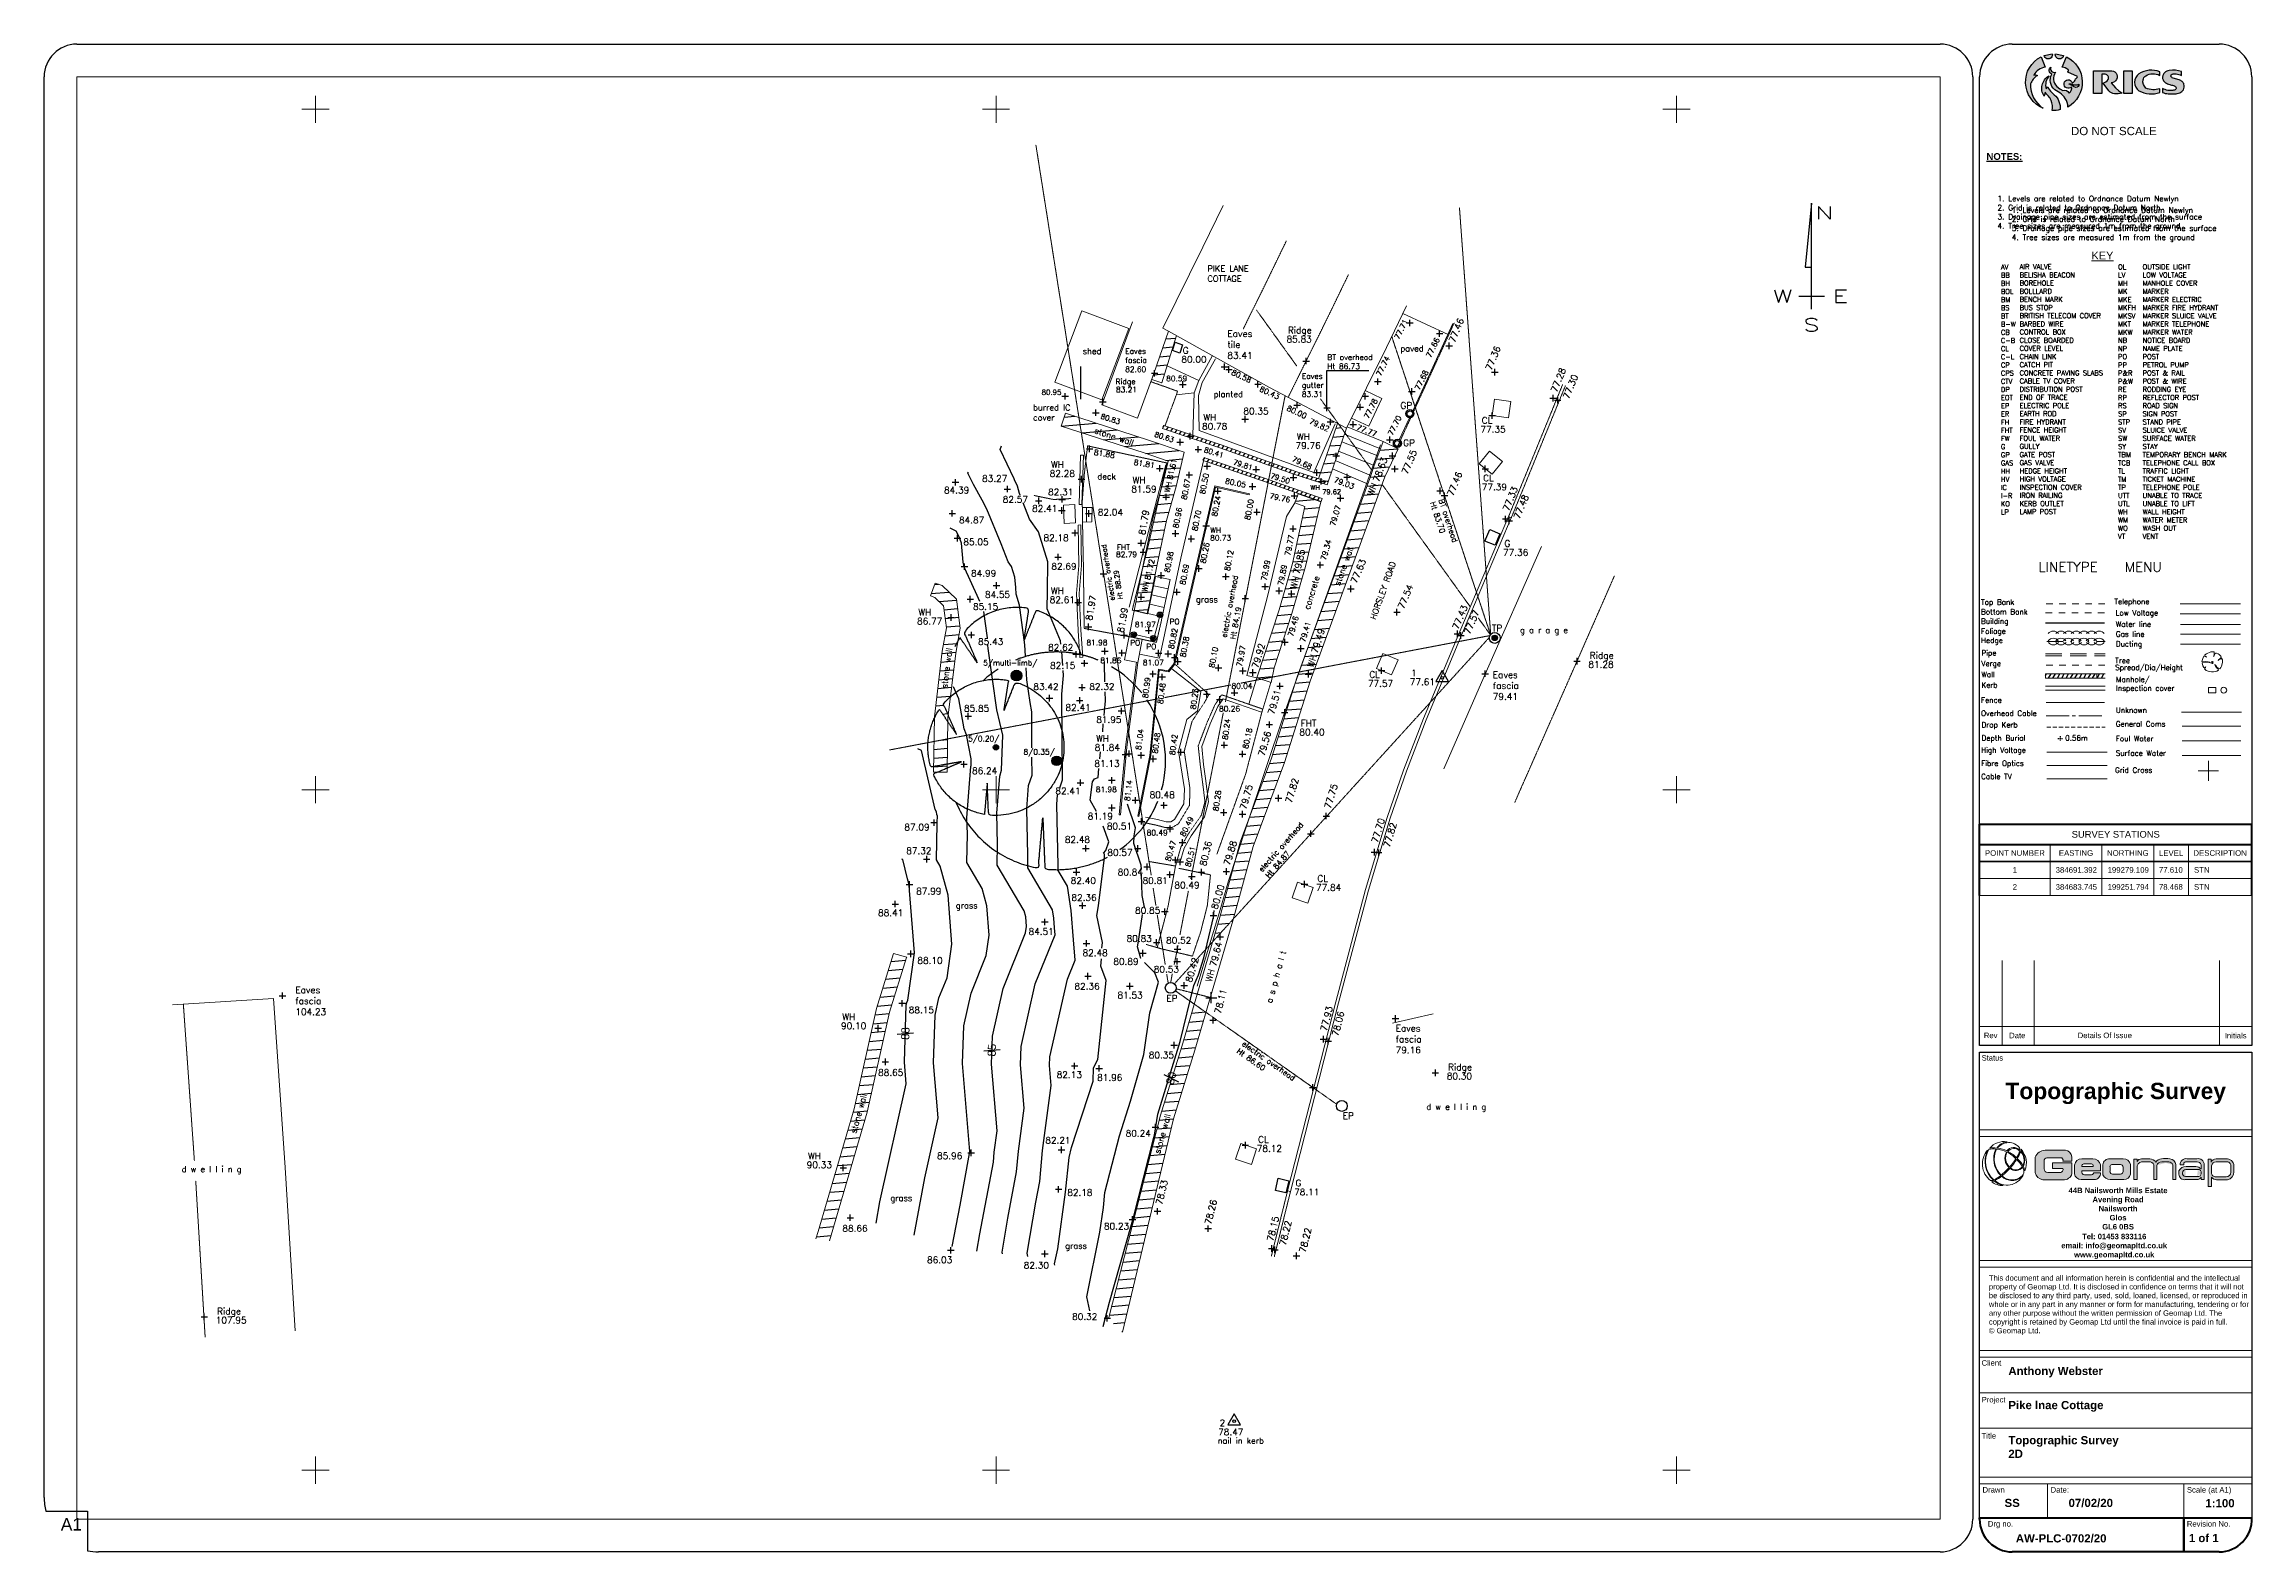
# Paper-space layout 'A1L' of a CAD drawing. Header units: metres. Extents: x -414 to 397, y 2 to 556.
# The model-space entities are those that its viewports show. They can reach past a viewport. Long polylines and large blocks are cut down to what shows.
import ezdxf
from ezdxf.enums import TextEntityAlignment as Align

# ---------------------------------------------------------------- set-up
doc = ezdxf.new("R2010")
doc.units = ezdxf.units.M
doc.header["$PDMODE"] = 2
doc.header["$PDSIZE"] = 0.12
for name, pattern in [('CENTER', [2, 1.25, -0.25, 0.25, -0.25]), ('centre', [2, 1.4, -0.2, 0.2, -0.2]), ('dash', [0.8, 0.4, -0.4]), ('DASHED', [0.75, 0.5, -0.25]), ('DASHED2', [0.375, 0.25, -0.125]), ('HEDGECL', [3, 1, -0.5, 0, -0.5, 0, -0.5, 0, -0.5]), ('solid', [0]), ('VERGE', [1.5, 1, -0.5])]:
    doc.linetypes.add(name, pattern=pattern)
for name, color, linetype in [('C-LABELS', 7, 'Continuous'), ('C-SURVEY-Points_Bollard_Label', 7, 'Continuous'), ('C-SURVEY-Points_Cover_Level_Label', 7, 'Continuous'), ('C-SURVEY-Points_Cover_Level_Marker', 7, 'Continuous'), ('C-SURVEY-Points_Eaves_Label', 7, 'Continuous'), ('C-SURVEY-Points_Eaves_Marker', 7, 'Continuous'), ('C-SURVEY-Points_Electric Pole', 1, 'Continuous'), ('C-SURVEY-Points_Electric Pole_Label', 7, 'Continuous'), ('C-SURVEY-Points_Fence_Height_Label', 7, 'Continuous'), ('C-SURVEY-Points_Fence_Height_Marker', 7, 'Continuous'), ('C-SURVEY-Points_Gate Post', 7, 'Continuous'), ('C-SURVEY-Points_Gully', 6, 'Continuous'), ('C-SURVEY-Points_Gully_Label', 7, 'Continuous'), ('C-SURVEY-Points_Head_Height_Marker', 7, 'Continuous'), ('C-SURVEY-Points_Post', 34, 'Continuous'), ('C-SURVEY-Points_Post_Label', 7, 'Continuous'), ('C-SURVEY-Points_Ridge_Label', 7, 'Continuous'), ('C-SURVEY-Points_Ridge_Marker', 7, 'Continuous'), ('C-SURVEY-Points_Spot Height', 7, 'Continuous'), ('C-SURVEY-Points_Spot Height_Label', 7, 'Continuous'), ('C-SURVEY-Points_Stay_Marker', 7, 'Continuous'), ('C-SURVEY-Points_Survey Station', 1, 'Continuous'), ('C-SURVEY-Points_Survey Station_Label', 1, 'Continuous'), ('C-SURVEY-Points_Telephone Pole', 6, 'Continuous'), ('C-SURVEY-Points_Telephone Pole_Label', 7, 'Continuous'), ('C-SURVEY-Points_Trees', 3, 'Continuous'), ('C-SURVEY-Points_Wall_Height_Label', 7, 'Continuous'), ('C-SURVEY-Points_Wall_Height_Marker', 7, 'Continuous'), ('Ridge', 5, 'DASHED'), ('TEXT', 7, 'Continuous'), ('TITLE', 7, 'solid'), ('TREEDESC', 3, 'Continuous'), ('TRUNK', 3, 'Continuous'), ('VIEWPORTS', 7, 'Continuous'), ('VIEWPORTS @ 1', 7, 'Continuous'), ('wall hatch', 9, 'Continuous')]:
    doc.layers.add(name, color=color, linetype=linetype)
for name, color, linetype, lineweight in [('C-MARKERS', 7, 'Continuous', 0), ('C-SURFACES_Major Contour', 130, 'Continuous', 0), ('C-SURFACES_Minor Contour', 40, 'Continuous', 0), ('C-SURVEY-Figures_Buidlings', 4, 'Continuous', 18), ('C-SURVEY-Figures_Dropped Kerb', 7, 'DASHED2', 18), ('C-SURVEY-Figures_Fencelines', 7, 'FENCELINE1', 18), ('C-SURVEY-Figures_Hedges', 3, 'TREELINE_L', 18), ('C-SURVEY-Figures_Inspection Cover', 1, 'Continuous', 18), ('C-SURVEY-Figures_Kerb', 7, 'Continuous', 18), ('C-SURVEY-Figures_Overhead Wires', 7, 'CENTER', 18), ('C-SURVEY-Figures_Steps', 7, 'Continuous', 18), ('C-SURVEY-Figures_Verge', 6, 'DASHED', 18), ('C-SURVEY-Figures_Walls', 4, 'Continuous', 18), ('C-TABLES_Linework', 3, 'Continuous', 0), ('C-TABLES_Text', 7, 'Continuous', 0), ('Eaves', 5, 'Continuous', 18), ('GRID', 5, 'Continuous', 18)]:
    doc.layers.add(name, color=color, linetype=linetype, lineweight=lineweight)
doc.styles.add('Arial', font='arial.ttf')
doc.styles.add('Arial (bold)', font='arialbd.ttf')
doc.styles.add('Civil 3D Standard Text', font='arial.ttf', dxfattribs={"height": 2.5})
doc.styles.add('Geomap', font='romans.shx', dxfattribs={"height": 0.24})
doc.styles.add('Health-Arial', font='arial.ttf')
doc.styles.add('RomanS', font='romans.shx', dxfattribs={"height": 1})
doc.styles.add('ROMANT', font='romant', dxfattribs={"height": 0.9})
doc.styles.get("Standard").update_dxf_attribs({"font": 'romans.shx'})
doc.styles.add('STRETCH', font='SIMPLEX', dxfattribs={"width": 1.5})
doc.linetypes.add('BT', pattern='A,1,-0.2,["BT",Standard,S=0.2,R=0,X=-0.1,Y=-0.05],-0.25', length=1.45)
doc.linetypes.add('CTV', pattern='A,0.5,-0.2,["CTV",Standard,S=0.1,R=0,X=-0.1,Y=-0.05],-0.25', length=0.95)
doc.linetypes.add('DUCT', pattern='A,0.5,-0.2,["D",Standard,S=0.18,R=0,X=-0.1,Y=-0.09],-0.18', length=0.88)
doc.linetypes.add('FENCELINE1', pattern='A,0.25,-0.1,[133,ltypeshp.shx,S=0.1,R=0,X=-0.1,Y=0],-0.1,1', length=1.45)
doc.linetypes.add('FIBRE OPTICS', pattern='A,0.5,-0.2,["FO",Standard,S=0.18,R=0,X=-0.1,Y=-0.09],-0.35', length=1.05)
doc.linetypes.add('FOUL_WATER', pattern='A,0.5,-0.2,["FW",Standard,S=0.18,R=0,X=-0.1,Y=-0.09],-0.38', length=1.08)
doc.linetypes.add('GAS_MAIN', pattern='A,0.5,-0.2,["G",Standard,S=0.18,R=0,X=-0.1,Y=-0.09],-0.18', length=0.88)
doc.linetypes.add('GENERAL_COMS', pattern='A,0.5,-0.2,["GC",Standard,S=0.18,R=0,X=-0.1,Y=-0.09],-0.35', length=1.05)
doc.linetypes.add('HIGH_VOLTAGE', pattern='A,0.5,-0.2,["HV",Standard,S=0.18,R=0,X=-0.1,Y=-0.09],-0.31', length=1.01)
doc.linetypes.add('LV_CABLE', pattern='A,0.5,-0.2,["LV",Standard,S=0.18,R=0,X=-0.1,Y=-0.09],-0.28', length=0.98)
doc.linetypes.add('SURFACE_WATER', pattern='A,0.5,-0.2,["SW",Standard,S=0.18,R=0,X=-0.1,Y=-0.09],-0.38', length=1.08)
doc.linetypes.add('TREELINE_L', pattern='A,0,-0.13,[130,AECCLAND,S=0.13,R=0,X=0,Y=0],-0.12', length=0.25)
doc.linetypes.add('uNKNOWN', pattern='A,0.5,-0.2,["UNK",Standard,S=0.1,R=0,X=-0.1,Y=-0.05],-0.25', length=0.95)
doc.linetypes.add('WATER_MAIN', pattern='A,0.5,-0.2,["W",Standard,S=0.18,R=0,X=-0.1,Y=-0.09],-0.18', length=0.88)

psp = doc.layouts.new('A1L')

# ---------------------------------------------------------------- texts
at = {"layer": 'VIEWPORTS', "color": 7, "lineweight": 18}
for s, height, style, p in [('%%UKEY', 2.88, 'Arial', (338.31, 477.27)), ('Top Bank', 1.947, 'RomanS', (297.75, 350.41)), ('Bottom Bank', 1.9474, 'RomanS', (297.75, 346.84)), ('Telephone', 1.947, 'RomanS', (346.75, 350.57)), ('Building', 1.947, 'RomanS', (297.75, 343.38)), ('Foliage', 1.947, 'RomanS', (297.75, 339.71)), ('Water line', 1.947, 'RomanS', (347.26, 342.26)), ('Low Voltage', 1.9474, 'RomanS', (347.18, 346.45)), ('Gas line', 1.947, 'RomanS', (347.26, 338.65)), ('Hedge', 1.947, 'RomanS', (297.75, 336.33)), ('Pipe', 1.947, 'RomanS', (297.89, 331.71)), ('Ducting', 1.947, 'RomanS', (347.26, 335.03)), ('Verge', 1.947, 'RomanS', (297.89, 327.81)), ('Wall', 1.947, 'RomanS', (297.89, 323.8)), ('Tree', 1.947, 'RomanS', (347.02, 328.92)), ('Spread/Dia/Height', 1.9474, 'RomanS', (347.02, 326.35)), ('Fence', 1.947, 'RomanS', (297.75, 314.38)), ('Kerb', 1.947, 'RomanS', (297.89, 319.91)), ('Overhead Cable', 1.9474, 'RomanS', (297.75, 309.52)), ('Overhead Cable', 1.9474, 'RomanS', (297.75, 309.52)), ('Unknown', 1.947, 'RomanS', (347.25, 310.66)), ('Drop Kerb', 1.947, 'RomanS', (297.94, 305.3)), ('Depth Burial', 1.9474, 'RomanS', (297.94, 300.46)), ('0.56m', 1.947, 'RomanS', (328.63, 300.46)), ('General Coms', 1.9474, 'RomanS', (347.25, 305.61)), ('Foul Water', 1.947, 'RomanS', (347.25, 300.24)), ('High Voltage', 1.9474, 'RomanS', (297.77, 296.02)), ('Fibre Optics', 1.9474, 'RomanS', (297.77, 291.15)), ('Surface Water', 1.9474, 'RomanS', (347.25, 294.87)), ('Cable TV', 1.947, 'RomanS', (297.77, 286.29)), ('Grid Cross', 1.947, 'RomanS', (346.96, 288.66))]:
    psp.add_text(s, height=height, dxfattribs=dict(at, style=style)).set_placement(p)
at = {"layer": 'VIEWPORTS', "color": 7, "lineweight": 18, "style": 'ROMANT', "width": 1.015228}
psp.add_text('LINETYPE   MENU', height=3.5733, dxfattribs=at).set_placement((318.83, 362.51))
at = {"layer": 'VIEWPORTS', "color": 7, "line_spacing_factor": 0.96736, "style": 'Arial'}
for s, insert, char_height, attachment_point in [('DO NOT SCALE', (346.53, 525.97), 3.0317, 2), ('Rev', (301.28, 193.15), 2.021, 2), ('Date', (311.05, 193.13), 2.021, 2), ('Details Of Issue', (343.22, 193.16), 2.0211, 2), ('Initials', (391.3, 193.08), 2.021, 2), ('Status', (297.95, 184.88), 1.998, 1), ('Client', (297.95, 72.82), 2.021, 1), ('Project', (297.95, 59.31), 2.021, 1), ('Title', (297.95, 46.02), 2.021, 1), ('Drawn', (298.29, 26.18), 2.021, 1), ('Date:', (323.3, 26.18), 2.021, 1), ('Scale (at A1)', (373.37, 26.18), 2.0211, 1), ('A1', (-407.66, 14.77), 4.548, 1), ('Drg no.', (300.25, 13.68), 2.021, 1), ('Revision No.', (373.35, 13.68), 2.0211, 1)]:
    psp.add_mtext(s, dxfattribs=dict(at, insert=insert, char_height=char_height, attachment_point=attachment_point))
at = {"layer": 'VIEWPORTS', "insert": (299.76, 516.34), "char_height": 2.4981, "width": 96.8331, "attachment_point": 1, "style": 'Health-Arial'}
psp.add_mtext('{\\fArial|b1|i0|c0|p34;\\LNOTES:}', dxfattribs=at)
at = {"layer": 'VIEWPORTS', "char_height": 2, "attachment_point": 1}
for s, width, gutter_width, heights, insert, style in [('1. Levels are related to Ordnance Datum Newlyn\\P2. Grid is related to Ordnance Datum North\\P3. Drainage pipe sizes are estimated from the surface\\P4. Tree sizes are measured 1m from the ground', 89.9196, 7.5, [-12.67], (303.77, 500.63), 'Geomap'), ('\\pxqc;44B Nailsworth Mills Estate\\PAvening Road\\PNailsworth\\PGlos\\PGL6 0BS', 54.5029, 15, [-15.45], (320.83, 136.18), 'Arial (bold)'), ('\\pxqc;Tel: 01453 833116\\Pemail: info@geomapltd.co.uk\\Pwww.geomapltd.co.uk', 79.4959, 7.5, [-9.3], (306.92, 119.26), 'Arial (bold)')]:
    psp.add_mtext_dynamic_manual_height_columns(s, width=width, gutter_width=gutter_width, heights=heights, dxfattribs=dict(at, insert=insert, style=style))
at = {"layer": 'VIEWPORTS', "lineweight": 18, "char_height": 1.8, "width": 41.9774, "attachment_point": 1, "style": 'RomanS'}
for s, insert in [('AV   \\PBB\\PBH\\PBOL\\PBM\\PBS\\PBT\\PB-W\\PCB\\PC-B\\PCL\\PC-L\\PCP\\PCPS\\PCTV\\PDP\\PEOT\\PEP\\PER\\PFH\\PFHT\\PFW\\PG\\PGP\\PGAS\\PHH\\PHV\\PIC\\PI-R\\PKO\\PLP    ', (305.03, 475.38)), ('AIR VALVE   \\PBELISHA BEACON\\PBOREHOLE\\PBOLLLARD\\PBENCH MARK\\PBUS STOP\\PBRITISH TELECOM COVER\\PBARBED WIRE\\PCONTROL BOX\\PCLOSE BOARDED\\PCOVER LEVEL\\PCHAIN LINK\\PCATCH PIT\\PCONCRETE PAVING SLABS\\PCABLE TV COVER\\PDISTRIBUTION POST\\PEND OF TRACE\\PELECTRIC POLE\\PEARTH ROD\\PFIRE HYDRANT\\PFENCE HEIGHT\\PFOUL WATER\\PGULLY\\PGATE POST\\PGAS VALVE\\PHEDGE HEIGHT\\PHIGH VOLTAGE\\PINSPECTION COVER\\PIRON RAILING\\PKERB OUTLET\\PLAMP POST', (311.91, 475.48)), ('OL\\PLV\\PMH\\PMK\\PMKE\\PMKFH\\PMKSV\\PMKT\\PMKW\\PNB\\PNP\\PPO\\PPP\\PP&R\\PP&W\\PRE\\PRP\\PRS\\PSP\\PSTP\\PSV\\PSW\\PSY\\PTBM\\PTCB\\PTL\\PTM\\PTP\\PUTT\\PUTL\\PWH\\PWM\\PWO\\PVT  ', (348.09, 475.42)), ('OUTSIDE LIGHT\\PLOW VOLTAGE\\PMANHOLE COVER\\PMARKER \\PMARKER ELECTRIC\\PMARKER FIRE HYDRANT\\PMARKER SLUICE VALVE\\PMARKER TELEPHONE\\PMARKER WATER\\PNOTICE BOARD\\PNAME PLATE\\PPOST\\PPETROL PUMP\\PPOST & RAIL\\PPOST & WIRE\\PRODDING EYE\\PREFLECTOR POST\\PROAD SIGN\\PSIGN POST\\PSTAND PIPE\\PSLUICE VALVE\\PSURFACE WATER\\PSTAY\\PTEMPORARY BENCH MARK\\PTELEPHONE CALL BOX\\PTRAFFIC LIGHT\\PTICKET MACHINE\\PTELEPHONE POLE\\PUNABLE TO TRACE \\PUNABLE TO LIFT\\PWALL HEIGHT\\PWATER METER\\PWASH OUT\\PVENT  ', (357.1, 475.46))]:
    psp.add_mtext(s, dxfattribs=dict(at, insert=insert))
at = {"layer": 'VIEWPORTS', "color": 7, "linetype": 'FENCELINE1', "lineweight": 18, "insert": (347.35, 323.94), "char_height": 1.9474, "width": 23.0827, "attachment_point": 1, "style": 'Geomap'}
psp.add_mtext('Manhole/\\PInspection cover', dxfattribs=at)
at = {"layer": 'VIEWPORTS', "color": 7, "insert": (300.63, 104.02), "char_height": 2, "width": 96.5876, "attachment_point": 1, "line_spacing_factor": 0.96736, "style": 'Arial'}
psp.add_mtext('This document and all information herein is confidential and the intellectual property of Geomap Ltd. It is disclosed in confidence on terms that it will not be disclosed to any third party, used, sold, loaned, licensed, or reproduced in whole or in any part in any manner or form for manufacturing, tendering or for any other purpose without the written permission of Geomap Ltd. The copyright is retained by Geomap Ltd until the final invoice is paid in full.\\P© {\\C256;Geomap Ltd}.', dxfattribs=at)
at = {"layer": 'VIEWPORTS @ 1', "insert": (309.03, 496.41), "char_height": 2, "attachment_point": 1, "style": 'Geomap'}
psp.add_mtext_dynamic_manual_height_columns('1. Levels are related to Ordnance Datum Newlyn\\P2. Grid is related to Ordnance Datum North\\P3. Drainage pipe sizes are estimated from the surface\\P4. Tree sizes are measured 1m from the ground', width=89.9196, gutter_width=7.5, heights=[-12.67], dxfattribs=at)

msp = doc.modelspace()

# ---------------------------------------------------------------- texts
at = {"layer": 'C-SURVEY-Points_Bollard_Label', "linetype": 'ByBlock', "char_height": 0.24, "attachment_point": 1, "style": 'Geomap'}
for insert in [(384689.857, 199289.24), (384689.957, 199287.861)]:
    msp.add_mtext('GP', dxfattribs=dict(at, insert=insert))
at = {"layer": 'C-SURVEY-Points_Cover_Level_Label', "linetype": 'ByBlock', "char_height": 0.24, "style": 'Geomap'}
for s, insert, attachment_point in [('CL', (384692.845, 199288.691), 1), ('77.35', (384692.795, 199288.241), 4), ('77.39', (384692.845, 199286.122), 4), ('CL', (384692.895, 199286.572), 1), ('77.57', (384688.661, 199278.899), 4), ('CL', (384688.711, 199279.349), 1), ('77.84', (384686.754, 199271.405), 4), ('CL', (384686.804, 199271.855), 1), ('78.12', (384684.579, 199261.819), 4), ('CL', (384684.629, 199262.269), 1)]:
    msp.add_mtext(s, dxfattribs=dict(at, insert=insert, attachment_point=attachment_point))
at = {"layer": 'C-SURVEY-Points_Eaves_Label', "linetype": 'ByBlock', "attachment_point": 1, "style": 'Geomap'}
for s, insert, char_height in [('Eaves\\Ptile\\P83.41', (384683.501, 199291.876), 0.24), ('Eaves\\Pfascia \\P82.60', (384679.744, 199291.214), 0.2), ('Eaves\\Pgutter\\P83.31', (384686.235, 199290.296), 0.2), ('Eaves\\Pfascia\\P79.41', (384693.249, 199279.343), 0.24), ('Eaves\\Pfascia\\P104.23', (384649.259, 199267.759), 0.24), ('Eaves\\Pfascia \\P79.16', (384689.679, 199266.354), 0.24)]:
    msp.add_mtext(s, dxfattribs=dict(at, insert=insert, char_height=char_height))
at = {"layer": 'C-SURVEY-Points_Electric Pole_Label', "linetype": 'ByBlock', "char_height": 0.24, "attachment_point": 1, "style": 'Geomap'}
for insert in [(384681.254, 199267.454), (384687.732, 199263.138)]:
    msp.add_mtext('EP', dxfattribs=dict(at, insert=insert))
at = {"layer": 'C-SURVEY-Points_Fence_Height_Label', "linetype": 'ByBlock', "style": 'Geomap'}
for s, insert, char_height, attachment_point in [('82.79', (384679.409, 199283.644), 0.2, 4), ('FHT', (384679.437, 199284.009), 0.2, 1), ('80.40', (384686.143, 199277.114), 0.24, 4), ('FHT', (384686.193, 199277.564), 0.24, 1)]:
    msp.add_mtext(s, dxfattribs=dict(at, insert=insert, char_height=char_height, attachment_point=attachment_point))
at = {"layer": 'C-SURVEY-Points_Gully_Label', "linetype": 'ByBlock', "char_height": 0.24, "style": 'Geomap'}
for s, insert, attachment_point in [('G', (384681.857, 199291.262), 1), ('80.00', (384681.807, 199290.812), 4), ('77.36', (384693.624, 199283.717), 4), ('G', (384693.674, 199284.167), 1), ('78.11', (384685.952, 199260.217), 4), ('G', (384686.002, 199260.667), 1)]:
    msp.add_mtext(s, dxfattribs=dict(at, insert=insert, attachment_point=attachment_point))
at = {"layer": 'C-SURVEY-Points_Post_Label', "linetype": 'ByBlock', "char_height": 0.2, "attachment_point": 1}
for insert in [(384681.374, 199281.276), (384679.927, 199280.498), (384680.519, 199280.359)]:
    msp.add_mtext('PO', dxfattribs=dict(at, insert=insert))
at = {"layer": 'C-SURVEY-Points_Ridge_Label', "linetype": 'ByBlock', "style": 'Geomap'}
for s, insert, char_height, attachment_point in [('Ridge', (384685.722, 199292.005), 0.24, 1), ('85.83', (384685.672, 199291.555), 0.24, 4), ('Ridge', (384679.395, 199290.1), 0.2, 1), ('83.21', (384679.407, 199289.702), 0.2, 4), ('81.28', (384696.762, 199279.603), 0.24, 4), ('Ridge', (384696.812, 199280.053), 0.24, 1), ('80.30', (384691.56, 199264.476), 0.24, 4), ('Ridge', (384691.61, 199264.926), 0.24, 1), ('107.95', (384646.336, 199255.507), 0.24, 4), ('Ridge', (384646.386, 199255.957), 0.24, 1)]:
    msp.add_mtext(s, dxfattribs=dict(at, insert=insert, char_height=char_height, attachment_point=attachment_point))
at = {"layer": 'C-SURVEY-Points_Spot Height_Label', "linetype": 'ByBlock', "attachment_point": 1, "style": 'Geomap'}
for s, insert, char_height, rotation in [('{\\C256;77.71}', (384689.621, 199291.616), 0.2, 63.5783), ('{\\C256;77.46}', (384691.623, 199291.496), 0.24, 67.73714), ('{\\C256;77.66}', (384690.785, 199290.941), 0.2, 63.5783), ('{\\C256;77.36}', (384692.972, 199290.471), 0.24, 67.73714), ('{\\C256;80.58}', (384683.708, 199290.445), 0.2, 335.16489), ('{\\C256;77.74}', (384688.955, 199290.264), 0.2, 63.5783), ('{\\C256;77.68}', (384690.374, 199289.749), 0.2, 63.5783), ('{\\C256;77.28}', (384695.37, 199289.668), 0.24, 67.73714), ('{\\C256;77.30}', (384695.816, 199289.426), 0.24, 67.73714), ('{\\C256;80.43}', (384684.742, 199289.836), 0.2, 335.16489), ('{\\C256;80.83}', (384678.884, 199288.822), 0.19, 342.43958), ('{\\C256;80.00}', (384685.74, 199289.129), 0.2, 335.16489), ('{\\C256;79.82}', (384686.569, 199288.652), 0.2, 335.16489), ('{\\C256;77.78}', (384688.507, 199288.699), 0.2, 63.5783), ('{\\C256;77.70}', (384689.385, 199288.081), 0.2, 63.5783), ('{\\C256;80.63}', (384680.86, 199288.158), 0.19, 342.43958), ('{\\C256;77.77}', (384688.3, 199288.428), 0.2, 338.58223), ('{\\C256;81.88}', (384678.616, 199287.504), 0.2, 350.65216), ('{\\C256;81.81}', (384680.081, 199287.136), 0.2, 350.65216), ('{\\C256;80.41}', (384682.682, 199287.591), 0.19, 342.43958), ('{\\C256;79.81}', (384683.746, 199287.139), 0.19, 342.43958), ('{\\C256;79.68}', (384685.932, 199287.26), 0.2, 335.16489), ('{\\C256;77.55}', (384689.894, 199286.659), 0.24, 67.65716), ('{\\C256;80.67}', (384681.801, 199285.681), 0.2, 79.15376), ('{\\C256;80.50}', (384682.477, 199285.884), 0.2, 79.15376), ('{\\C256;80.05}', (384683.444, 199286.449), 0.2, 348.21591), ('{\\C256;79.50}', (384685.12, 199286.637), 0.19, 342.43958), ('{\\C256;79.03}', (384687.46, 199286.491), 0.2, 339.75716), ('{\\C256;77.46}', (384691.563, 199285.853), 0.24, 67.65716), ('{\\C256;77.33}', (384693.61, 199285.308), 0.24, 67.65716), ('{\\C256;80.96}', (384681.495, 199284.63), 0.2, 79.15376), ('{\\C256;80.24}', (384682.918, 199285.063), 0.2, 79.15376), ('{\\C256;80.00}', (384684.128, 199284.934), 0.2, 79.15376), ('{\\C256;79.76}', (384685.072, 199285.902), 0.2, 348.21591), ('{\\C256;79.07}', (384687.261, 199284.725), 0.2, 73.7151), ('{\\C256;77.48}', (384694.004, 199285.011), 0.24, 67.65716), ('{\\C256;81.79}', (384680.234, 199284.386), 0.24, 80.16929), ('{\\C256;80.70}', (384682.197, 199284.529), 0.2, 79.15376), ('{\\C256;80.98}', (384681.178, 199283.008), 0.2, 79.15376), ('{\\C256;80.26}', (384682.501, 199283.341), 0.2, 79.15376), ('{\\C256;80.12}', (384683.386, 199283.062), 0.2, 79.15376), ('{\\C256;79.77}', (384685.609, 199283.621), 0.2, 79.15376), ('{\\C256;79.34}', (384686.919, 199283.469), 0.2, 73.7151), ('{\\C256;80.69}', (384681.749, 199282.549), 0.2, 79.15376), ('{\\C256;79.99}', (384684.734, 199282.699), 0.2, 79.15376), ('{\\C256;79.89}', (384685.348, 199282.529), 0.2, 79.15376), ('{\\C256;77.63}', (384688.019, 199282.649), 0.24, 67.03612), ('{\\C256;81.97}', (384678.287, 199281.244), 0.24, 80.16929), ('{\\C256;77.54}', (384689.753, 199281.714), 0.24, 67.03612), ('{\\C256;81.99}', (384679.451, 199280.8), 0.24, 80.16929), ('{\\C256;79.46}', (384685.714, 199280.664), 0.2, 73.7151), ('{\\C256;77.43}', (384691.754, 199280.957), 0.24, 67.03612), ('{\\C256;77.57}', (384692.183, 199280.778), 0.24, 67.03612), ('{\\C256;80.82}', (384681.33, 199280.191), 0.2, 79.15376), ('{\\C256;80.38}', (384681.757, 199279.888), 0.2, 79.15376), ('{\\C256;79.41}', (384686.156, 199280.457), 0.2, 73.7151), ('{\\C256;80.10}', (384682.818, 199279.503), 0.2, 79.15376), ('{\\C256;79.97}', (384683.829, 199279.548), 0.2, 79.15376), ('{\\C256;79.92}', (384684.391, 199279.511), 0.24, 73.21462), ('{\\C256;80.99}', (384680.376, 199278.377), 0.2, 82.71372), ('{\\C256;80.48}', (384680.929, 199278.165), 0.2, 82.32895), ('{\\C256;80.23}', (384682.136, 199277.968), 0.2, 82.32895), ('{\\C256;79.51}', (384684.982, 199277.808), 0.24, 74.22154), ('{\\C256;81.04}', (384680.127, 199276.475), 0.2, 82.71372), ('{\\C256;80.24}', (384683.307, 199276.85), 0.2, 82.32895), ('{\\C256;80.18}', (384684.057, 199276.53), 0.2, 77.95365), ('{\\C256;80.48}', (384680.734, 199276.342), 0.2, 82.32895), ('{\\C256;80.42}', (384681.37, 199276.283), 0.2, 82.32895), ('79.56', (384684.625, 199276.28), 0.24, 74.22154), ('{\\C256;81.14}', (384679.715, 199274.599), 0.2, 82.71372), ('{\\C256;80.28}', (384682.968, 199274.225), 0.2, 82.32895), ('{\\C256;79.75}', (384683.952, 199274.318), 0.24, 74.22154), ('{\\C256;77.82}', (384685.624, 199274.56), 0.24, 73.22691), ('{\\C256;77.75}', (384687.058, 199274.348), 0.24, 73.22691), ('{\\C256;80.49}', (384681.75, 199273.344), 0.2, 63.96622), ('{\\C256;77.70}', (384688.788, 199273.091), 0.24, 73.22691), ('{\\C256;77.82}', (384689.227, 199272.93), 0.24, 73.22691), ('{\\C256;80.47}', (384681.209, 199272.409), 0.2, 73.4532), ('{\\C256;80.51}', (384681.942, 199272.196), 0.2, 75.15516), ('{\\C256;80.36}', (384682.478, 199272.233), 0.24, 76.19343), ('{\\C256;79.88}', (384683.356, 199272.265), 0.24, 73.34447), ('{\\C256;80.00}', (384682.898, 199270.652), 0.24, 73.34447), ('{\\C256;80.42}', (384681.955, 199267.969), 0.24, 73.34447), ('{\\C256;78.11}', (384683.021, 199266.806), 0.24, 75.68579), ('{\\C256;77.93}', (384686.912, 199266.169), 0.24, 75.68579), ('{\\C256;78.06}', (384687.334, 199265.982), 0.24, 75.68579), ('{\\C256;78.33}', (384680.861, 199259.787), 0.24, 76.06817), ('{\\C256;78.26}', (384682.664, 199259.062), 0.24, 76.06817), ('{\\C256;78.15}', (384684.947, 199258.447), 0.24, 76.06817), ('{\\C256;78.22}', (384685.402, 199258.286), 0.24, 76.06817), ('{\\C256;78.22}', (384686.134, 199258.026), 0.24, 76.06817)]:
    msp.add_mtext(s, dxfattribs=dict(at, insert=insert, char_height=char_height, rotation=rotation))
for s, insert, char_height in [('{\\C256;80.59}', (384681.25, 199290.21), 0.2), ('{\\C256;80.95}', (384676.673, 199289.697), 0.19), ('{\\C256;80.35}', (384684.088, 199289.03), 0.24), ('{\\C256;84.39}', (384673.088, 199286.127), 0.24), ('{\\C256;83.27}', (384674.489, 199286.555), 0.24), ('{\\C256;82.57}', (384675.248, 199285.787), 0.24), ('{\\C256;82.41}', (384676.326, 199285.454), 0.24), ('{\\C256;82.31}', (384676.914, 199286.058), 0.24), ('{\\C256;82.04}', (384678.74, 199285.313), 0.24), ('{\\C256;84.87}', (384673.639, 199285.028), 0.24), ('{\\C256;85.05}', (384673.799, 199284.225), 0.24), ('{\\C256;84.99}', (384674.083, 199283.071), 0.24), ('{\\C256;82.69}', (384677.032, 199283.327), 0.24), ('{\\C256;84.55}', (384674.591, 199282.289), 0.24), ('{\\C256;85.15}', (384674.153, 199281.847), 0.24), ('{\\C256;85.43}', (384674.339, 199280.561), 0.24), ('{\\C256;81.98}', (384678.32, 199280.506), 0.2), ('{\\C256;81.97}', (384680.1, 199281.169), 0.2), ('{\\C256;82.62}', (384676.915, 199280.349), 0.24), ('{\\C256;82.15}', (384676.988, 199279.683), 0.24), ('{\\C256;81.86}', (384678.833, 199279.849), 0.2), ('{\\C256;81.07}', (384680.395, 199279.771), 0.2), ('{\\C256;83.42}', (384676.371, 199278.905), 0.24), ('{\\C256;82.32}', (384678.425, 199278.905), 0.24), ('{\\C256;80.04}', (384683.65, 199278.909), 0.2), ('{\\C256;85.85}', (384673.821, 199278.107), 0.24), ('{\\C256;82.41}', (384677.552, 199278.138), 0.24), ('{\\C256;80.26}', (384683.192, 199278.075), 0.2), ('{\\C256;81.95}', (384678.682, 199277.693), 0.24), ('{\\C256;86.24}', (384674.118, 199275.815), 0.24), ('{\\C256;81.13}', (384678.613, 199276.079), 0.24), ('{\\C256;82.41}', (384677.179, 199275.074), 0.24), ('{\\C256;81.98}', (384678.665, 199275.111), 0.2), ('{\\C256;80.48}', (384680.641, 199274.932), 0.24), ('{\\C256;81.19}', (384678.368, 199274.145), 0.24), ('{\\C256;87.09}', (384671.632, 199273.744), 0.24), ('{\\C256;82.48}', (384677.528, 199273.288), 0.24), ('{\\C256;80.51}', (384679.071, 199273.778), 0.24), ('{\\C256;80.49}', (384680.533, 199273.519), 0.2), ('{\\C256;87.32}', (384671.701, 199272.875), 0.24), ('{\\C256;80.57}', (384679.09, 199272.81), 0.24), ('{\\C256;82.40}', (384677.743, 199271.778), 0.24), ('{\\C256;80.84}', (384679.469, 199272.089), 0.24), ('{\\C256;80.81}', (384680.383, 199271.778), 0.24), ('{\\C256;80.49}', (384681.553, 199271.611), 0.24), ('{\\C256;87.99}', (384672.067, 199271.391), 0.24), ('{\\C256;82.36}', (384677.772, 199271.154), 0.24), ('{\\C256;88.41}', (384670.665, 199270.596), 0.24), ('{\\C256;84.51}', (384676.195, 199269.907), 0.24), ('{\\C256;80.85}', (384680.109, 199270.685), 0.24), ('{\\C256;82.48}', (384678.178, 199269.123), 0.24), ('{\\C256;80.83}', (384679.796, 199269.648), 0.24), ('{\\C256;80.52}', (384681.249, 199269.585), 0.24), ('{\\C256;88.10}', (384672.112, 199268.846), 0.24), ('{\\C256;80.89}', (384679.308, 199268.807), 0.24), ('{\\C256;80.53}', (384680.797, 199268.52), 0.24), ('{\\C256;82.36}', (384677.882, 199267.894), 0.24), ('{\\C256;81.53}', (384679.463, 199267.57), 0.24), ('{\\C256;88.15}', (384671.795, 199267.025), 0.24), ('{\\C256;80.35}', (384680.612, 199265.369), 0.24), ('{\\C256;88.65}', (384670.669, 199264.725), 0.24), ('{\\C256;82.13}', (384677.227, 199264.647), 0.24), ('{\\C256;81.96}', (384678.715, 199264.542), 0.24), ('{\\C256;82.21}', (384676.81, 199262.235), 0.24), ('{\\C256;80.24}', (384679.76, 199262.492), 0.24), ('{\\C256;85.96}', (384672.833, 199261.668), 0.24), ('{\\C256;82.18}', (384677.616, 199260.318), 0.24), ('{\\C256;88.66}', (384669.356, 199259.001), 0.24), ('{\\C256;80.23}', (384678.963, 199259.078), 0.24), ('{\\C256;86.03}', (384672.466, 199257.842), 0.24), ('{\\C256;82.30}', (384676.018, 199257.643), 0.24), ('{\\C256;80.32}', (384677.797, 199255.758), 0.24)]:
    msp.add_mtext(s, dxfattribs=dict(at, insert=insert, char_height=char_height))
at = {"layer": 'C-SURVEY-Points_Survey Station_Label', "linetype": 'ByBlock', "char_height": 0.24, "style": 'Geomap'}
for s, insert, attachment_point in [('77.61', (384690.2, 199278.96), 4), ('1', (384690.25, 199279.41), 1), ('78.47', (384683.161, 199251.399), 4), ('2', (384683.211, 199251.849), 1)]:
    msp.add_mtext(s, dxfattribs=dict(at, insert=insert, attachment_point=attachment_point))
at = {"layer": 'C-SURVEY-Points_Telephone Pole_Label', "linetype": 'ByBlock', "insert": (384693.216, 199281.056), "char_height": 0.24, "attachment_point": 1}
msp.add_mtext('TP', dxfattribs=at)
at = {"layer": 'C-SURVEY-Points_Wall_Height_Label', "linetype": 'ByBlock', "style": 'Geomap'}
for s, insert, char_height, attachment_point in [('WH', (384682.617, 199288.802), 0.24, 1), ('80.78', (384682.567, 199288.352), 0.24, 4), ('79.76', (384686.003, 199287.643), 0.24, 4), ('WH', (384686.053, 199288.093), 0.24, 1), ('WH', (384677.021, 199287.067), 0.24, 1), ('82.28', (384676.971, 199286.617), 0.24, 4), ('81.59', (384679.969, 199286.046), 0.24, 4), ('WH', (384680.019, 199286.496), 0.24, 1), ('WH', (384686.546, 199286.195), 0.18, 1), ('79.62', (384686.982, 199285.945), 0.18, 4), ('WH', (384682.871, 199284.637), 0.2, 1), ('82.18', (384676.745, 199284.255), 0.24, 4), ('80.73', (384682.864, 199284.254), 0.2, 4), ('82.61', (384676.97, 199281.979), 0.24, 4), ('WH', (384677.02, 199282.429), 0.24, 1), ('86.77', (384672.099, 199281.192), 0.24, 4), ('WH', (384672.149, 199281.642), 0.24, 1), ('81.84', (384678.626, 199276.551), 0.24, 4), ('WH', (384678.676, 199277.001), 0.24, 1), ('WH', (384669.354, 199266.771), 0.24, 1), ('90.10', (384669.304, 199266.321), 0.24, 4), ('90.33', (384668.044, 199261.212), 0.24, 4), ('WH', (384668.094, 199261.662), 0.24, 1)]:
    msp.add_mtext(s, dxfattribs=dict(at, insert=insert, char_height=char_height, attachment_point=attachment_point))
for s, insert, char_height, attachment_point, rotation in [('81.61', (384681.378, 199286.4), 0.2, 4, 77.26029), ('78.63', (384688.953, 199286.329), 0.24, 4, 69.61309), ('WH', (384681.18, 199285.952), 0.2, 1, 77.26029), ('WH', (384688.627, 199285.857), 0.24, 1, 69.61309), ('79.85', (384685.912, 199282.953), 0.24, 1, 76.70423), ('81.72', (384680.458, 199282.736), 0.2, 1, 77.02492), ('WH', (384680.35, 199282.29), 0.2, 1, 77.02492), ('WH', (384685.805, 199282.411), 0.24, 1, 76.70423), ('79.49', (384686.69, 199280.022), 0.24, 4, 72.67525), ('WH', (384686.426, 199279.545), 0.24, 1, 72.67525), ('79.64', (384682.965, 199268.507), 0.24, 4, 75.59614), ('WH', (384682.687, 199267.975), 0.24, 1, 75.59614)]:
    msp.add_mtext(s, dxfattribs=dict(at, insert=insert, char_height=char_height, attachment_point=attachment_point, rotation=rotation))
at = {"layer": 'TEXT', "attachment_point": 1, "style": 'Geomap'}
for s, heights, insert, char_height in [('PIKE LANE \\PCOTTAGE \\P\\P \\P\\P\\P\\P\\P\\P ', [-3.52], (384682.768, 199294.255), 0.22), ('shed \\P \\P  \\P\\P\\P\\P\\P\\P ', [-3.153], (384678.183, 199291.225), 0.22), ('BT overhead \\PHt 86.73\\P\\P\\P\\P\\P\\P\\P ', [-2.867], (384687.171, 199290.989), 0.2), ('paved \\P \\P \\P  \\P\\P\\P\\P\\P\\P ', [-3.52], (384689.852, 199291.324), 0.22), ('planted \\P \\P \\P  \\P\\P\\P\\P\\P\\P ', [-3.52], (384682.994, 199289.644), 0.22), ('burred IC\\Pcover \\P \\P  \\P\\P\\P\\P\\P\\P ', [-3.52], (384676.359, 199289.15), 0.22), ('deck\\P \\P \\P \\P  \\P\\P\\P\\P\\P\\P ', [-3.887], (384678.725, 199286.622), 0.22), ('grass \\P \\P  \\P\\P\\P\\P\\P\\P ', [-3.153], (384682.344, 199282.104), 0.22), ('g a r a g e \\P \\P\\P\\P\\P\\P\\P ', [-2.787], (384694.249, 199280.974), 0.22), ('grass \\P \\P  \\P\\P\\P\\P\\P\\P ', [-3.153], (384673.522, 199270.856), 0.22), ('d w e l l i n g \\P \\P\\P\\P\\P\\P\\P ', [-2.787], (384690.811, 199263.456), 0.22), ('d w e l l i n g \\P \\P\\P\\P\\P\\P\\P ', [-2.787], (384645.087, 199261.164), 0.22), ('grass \\P \\P  \\P\\P\\P\\P\\P\\P ', [-3.153], (384671.12, 199260.106), 0.22), ('grass \\P \\P  \\P\\P\\P\\P\\P\\P ', [-3.153], (384677.539, 199258.353), 0.22), ('nail in kerb\\P \\P \\P  \\P\\P\\P\\P\\P\\P ', [-3.52], (384683.142, 199251.19), 0.22)]:
    msp.add_mtext_dynamic_manual_height_columns(s, width=19.42217, gutter_width=10, heights=heights, dxfattribs=dict(at, insert=insert, char_height=char_height))
for s, heights, insert, char_height, rotation in [('stone wall \\P\\P\\P\\P\\P ', [-2.053], (384678.668, 199288.313), 0.22, 341.84283), ('BT overhead \\PHt 83.70\\P\\P\\P\\P\\P\\P ', [-2.533], (384691.449, 199285.71), 0.2, 288.23095), ('electric overhead \\PHt 88.29\\P\\P\\P\\P\\P\\P\\P ', [-2.58], (384679.185, 199281.936), 0.18, 98.97016), ('stone wall \\P\\P\\P\\P\\P ', [-2.053], (384687.415, 199282.554), 0.22, 69.88534), ('HORSLEY ROAD \\P \\P\\P\\P\\P\\P\\P ', [-2.787], (384688.738, 199281.303), 0.22, 70.41096), ('electric overhead \\PHt 84.19\\P\\P\\P\\P\\P\\P\\P ', [-2.867], (384683.267, 199280.613), 0.2, 79.37448), ('concrete \\P \\P  \\P\\P\\P\\P\\P\\P ', [-3.153], (384686.305, 199281.66), 0.22, 72.85797), ('stone wall \\P\\P\\P\\P\\P ', [-2.053], (384672.984, 199278.744), 0.22, 82.73522), ('electric overhead \\PHt 84.87\\P\\P\\P\\P\\P\\P ', [-2.533], (384684.623, 199272.089), 0.2, 48.62723), ('a s p h a l t \\P\\P\\P\\P\\P\\P ', [-2.42], (384684.919, 199267.2), 0.22, 74.5814), ('electric overhead \\PHt 86.60\\P\\P\\P\\P\\P\\P ', [-2.533], (384684.129, 199265.786), 0.2, 324.89084), ('stone wall \\P\\P\\P\\P\\P ', [-2.053], (384669.647, 199262.416), 0.22, 74.5814), ('stone wall \\P\\P\\P\\P\\P ', [-2.053], (384680.809, 199261.669), 0.22, 74.5814)]:
    msp.add_mtext_dynamic_manual_height_columns(s, width=19.42217, gutter_width=10, heights=heights, dxfattribs=dict(at, insert=insert, char_height=char_height, rotation=rotation))
at = {"layer": 'TREEDESC', "style": 'Geomap'}
for s, p in [('5/multi-limb/', (384674.53, 199279.56)), ('5/0.20/', (384673.974, 199276.774)), ('8/0.35/', (384676.011, 199276.289))]:
    msp.add_text(s, height=0.2, dxfattribs=at).set_placement(p)

# ---------------------------------------------------------------- blocks, each defined once
blk = doc.blocks.new('A$C4D601672')
at = {"layer": 'TITLE', "lineweight": 18}
h = blk.add_hatch(color=72, dxfattribs=at)
edge = h.paths.add_edge_path()
edge.add_line((-6.778, 1.237), (-7.302, 1.237))
edge.add_ellipse((-7.302, 1.393), major_axis=(-0.111, 0.111), ratio=1, start_angle=45, end_angle=134.99998, ccw=False)
edge.add_line((-7.458, 1.393), (-7.458, 1.719))
edge.add_ellipse((-7.306, 1.719), major_axis=(-0.108, 0.108), ratio=1, start_angle=-34.1696, end_angle=45, ccw=False)
edge.add_line((-7.334, 1.869), (-6.753, 1.869))
edge.add_ellipse((-6.753, 1.759), major_axis=(0.0776, 0.0776), ratio=1, start_angle=297.10339, end_angle=405, ccw=False)
edge.add_line((-6.649, 1.726), (-6.27, 1.726))
edge.add_line((-6.27, 1.726), (-6.27, 1.902))
edge.add_ellipse((-6.583, 1.878), major_axis=(-0.221, 0.221), ratio=1, start_angle=229.37487, end_angle=308.01182)
edge.add_line((-6.545, 2.189), (-7.419, 2.189))
edge.add_ellipse((-7.419, 1.748), major_axis=(-0.312, 0.312), ratio=1, start_angle=-45, end_angle=26.36488)
edge.add_line((-7.837, 1.889), (-7.837, 1.23))
edge.add_ellipse((-7.485, 1.277), major_axis=(-0.251, 0.251), ratio=1, start_angle=52.59202, end_angle=129.84608)
edge.add_line((-7.517, 0.924), (-6.642, 0.924))
edge.add_ellipse((-6.602, 1.27), major_axis=(0.246, 0.246), ratio=1, start_angle=218.28278, end_angle=300.85403)
edge.add_line((-6.264, 1.185), (-6.264, 1.647))
edge.add_line((-6.264, 1.647), (-7.093, 1.647))
edge.add_line((-7.093, 1.647), (-7.093, 1.406))
edge.add_line((-7.093, 1.406), (-6.649, 1.406))
edge.add_ellipse((-6.777, 1.37), major_axis=(-0.0943, 0.0943), ratio=1, start_angle=134.62082, end_angle=240.71963, ccw=False)
edge = h.paths.add_edge_path()
edge.add_line((-6.151, 1.554), (-6.151, 1.177))
edge.add_ellipse((-5.867, 1.217), major_axis=(0.203, 0.203), ratio=1, start_angle=143.07164, end_angle=225)
edge.add_line((-5.867, 0.931), (-5.313, 0.931))
edge.add_ellipse((-5.302, 1.191), major_axis=(-0.185, 0.185), ratio=1, start_angle=132.57203, end_angle=231.91841)
edge.add_line((-5.043, 1.223), (-5.34, 1.223))
edge.add_ellipse((-5.419, 1.214), major_axis=(0.0557, 0.0557), ratio=1, start_angle=225, end_angle=321.68237, ccw=False)
edge.add_line((-5.419, 1.135), (-5.718, 1.135))
edge.add_ellipse((-5.712, 1.27), major_axis=(0.0954, 0.0954), ratio=1, start_angle=121.5395, end_angle=222.46485, ccw=False)
edge.add_line((-5.843, 1.301), (-5.041, 1.301))
edge.add_line((-5.041, 1.301), (-5.042, 1.556))
edge.add_ellipse((-5.366, 1.489), major_axis=(0.234, 0.234), ratio=1, start_angle=326.57229, end_angle=405)
edge.add_line((-5.366, 1.82), (-5.84, 1.82))
edge.add_ellipse((-5.848, 1.515), major_axis=(0.216, 0.216), ratio=1, start_angle=43.42225, end_angle=127.66963)
edge = h.paths.add_edge_path(flags=16)
edge.add_ellipse((-5.747, 1.512), major_axis=(0.0642, 0.0642), ratio=1, start_angle=45, end_angle=124.67573, ccw=False)
edge.add_line((-5.747, 1.603), (-5.432, 1.603))
edge.add_ellipse((-5.431, 1.519), major_axis=(-0.0593, 0.0593), ratio=1, start_angle=225, end_angle=315.72624, ccw=False)
edge.add_line((-5.347, 1.519), (-5.347, 1.496))
edge.add_line((-5.347, 1.496), (-5.836, 1.496))
edge.add_line((-5.836, 1.496), (-5.836, 1.529))
edge = h.paths.add_edge_path()
edge.add_ellipse((-4.621, 1.268), major_axis=(-0.241, 0.241), ratio=1, start_angle=67.92163, end_angle=135)
edge.add_line((-4.621, 0.926), (-4.034, 0.926))
edge.add_ellipse((-4.029, 1.205), major_axis=(0.197, 0.197), ratio=1, start_angle=223.85081, end_angle=306.0726)
edge.add_line((-3.753, 1.162), (-3.753, 1.57))
edge.add_ellipse((-4.04, 1.53), major_axis=(-0.204, 0.204), ratio=1, start_angle=232.96698, end_angle=320.57388)
edge.add_line((-4.068, 1.818), (-4.645, 1.818))
edge.add_ellipse((-4.671, 1.554), major_axis=(0.187, 0.187), ratio=1, start_angle=39.49355, end_angle=132.14817)
edge.add_line((-4.935, 1.567), (-4.935, 1.135))
edge = h.paths.add_edge_path(flags=16)
edge.add_ellipse((-4.535, 1.481), major_axis=(-0.0677, 0.0677), ratio=1, start_angle=-38.11438, end_angle=45, ccw=False)
edge.add_line((-4.546, 1.576), (-4.185, 1.576))
edge.add_ellipse((-4.185, 1.456), major_axis=(0.0847, 0.0847), ratio=1, start_angle=319.09364, end_angle=405, ccw=False)
edge.add_line((-4.065, 1.465), (-4.065, 1.28))
edge.add_ellipse((-4.182, 1.28), major_axis=(-0.0825, 0.0825), ratio=1, start_angle=133.70316, end_angle=225, ccw=False)
edge.add_line((-4.185, 1.164), (-4.519, 1.164))
edge.add_ellipse((-4.519, 1.275), major_axis=(-0.0788, 0.0788), ratio=1, start_angle=43.67066, end_angle=135, ccw=False)
edge.add_line((-4.63, 1.278), (-4.63, 1.481))
h = blk.add_hatch(color=7, dxfattribs=at)
edge = h.paths.add_edge_path()
edge.add_ellipse((-2.26, 0.238), major_axis=(1.031, 1.031), ratio=1, start_angle=398.77159, end_angle=410.77188, ccw=False)
edge.add_ellipse((-2.101, 1.515), major_axis=(0.121, 0.121), ratio=1, start_angle=332.17956, end_angle=405.46955, ccw=False)
edge.add_line((-1.937, 1.566), (-1.928, 0.937))
edge.add_line((-1.928, 0.937), (-1.803, 0.937))
edge.add_line((-1.803, 0.937), (-1.803, 1.57))
edge.add_ellipse((-2.068, 1.549), major_axis=(0.188, 0.188), ratio=1, start_angle=319.52774, end_angle=404.90443)
edge.add_ellipse((-2.275, 0.763), major_axis=(-0.758, 0.758), ratio=1, start_angle=-56.16865, end_angle=-37.49375)
edge.add_ellipse((-2.377, 1.489), major_axis=(0.24, 0.24), ratio=1, start_angle=51.52188, end_angle=102.76609)
edge.add_ellipse((-2.922, 1.522), major_axis=(-0.211, 0.211), ratio=1, start_angle=254.76173, end_angle=315)
edge.add_line((-2.922, 1.82), (-3.275, 1.82))
edge.add_ellipse((-3.261, 1.579), major_axis=(-0.171, 0.171), ratio=1, start_angle=-41.64324, end_angle=14.72128)
edge.add_line((-3.47, 1.7), (-3.47, 1.809))
edge.add_line((-3.47, 1.809), (-3.606, 1.809))
edge.add_line((-3.606, 1.809), (-3.606, 0.934))
edge.add_line((-3.606, 0.934), (-3.462, 0.934))
edge.add_line((-3.462, 0.934), (-3.467, 1.526))
edge.add_ellipse((-3.223, 1.434), major_axis=(0.184, 0.184), ratio=1, start_angle=37.689, end_angle=114.3637, ccw=False)
edge.add_line((-3.19, 1.693), (-2.95, 1.693))
edge.add_ellipse((-2.931, 1.508), major_axis=(0.131, 0.131), ratio=1, start_angle=332.42176, end_angle=410.86822, ccw=False)
edge.add_line((-2.754, 1.564), (-2.754, 0.933))
edge.add_line((-2.754, 0.933), (-2.624, 0.933))
edge.add_line((-2.624, 0.933), (-2.624, 1.54))
edge.add_ellipse((-2.403, 1.451), major_axis=(0.168, 0.168), ratio=1, start_angle=45.77576, end_angle=113.0362, ccw=False)
edge = h.paths.add_edge_path()
edge.add_line((-1.339, 1.692), (-0.889, 1.692))
edge.add_ellipse((-0.889, 1.518), major_axis=(0.123, 0.123), ratio=1, start_angle=330.63338, end_angle=405, ccw=False)
edge.add_line((-0.721, 1.565), (-0.721, 1.385))
edge.add_ellipse((-0.955, 1.159), major_axis=(0.23, 0.23), ratio=1, start_angle=358.98498, end_angle=403.12804)
edge.add_line((-0.944, 1.484), (-1.367, 1.484))
edge.add_ellipse((-1.396, 1.189), major_axis=(-0.21, 0.21), ratio=1, start_angle=-50.73702, end_angle=22.79109)
edge.add_line((-1.671, 1.301), (-1.671, 1.155))
edge.add_ellipse((-1.44, 1.155), major_axis=(-0.163, 0.163), ratio=1, start_angle=45, end_angle=145.6958)
edge.add_line((-1.398, 0.929), (-0.904, 0.929))
edge.add_ellipse((-0.904, 1.146), major_axis=(0.154, 0.154), ratio=1, start_angle=225, end_angle=284.03357)
edge.add_line((-0.718, 1.034), (-0.718, 0.935))
edge.add_line((-0.718, 0.935), (-0.587, 0.935))
edge.add_line((-0.587, 0.935), (-0.587, 1.568))
edge.add_ellipse((-0.849, 1.568), major_axis=(-0.185, 0.185), ratio=1, start_angle=225, end_angle=325.66493)
edge.add_line((-0.898, 1.825), (-1.323, 1.825))
edge.add_ellipse((-1.365, 1.578), major_axis=(-0.178, 0.178), ratio=1, start_angle=-54.5419, end_angle=50.06139)
edge.add_line((-1.615, 1.556), (-1.466, 1.556))
edge.add_line((-1.466, 1.556), (-1.466, 1.599))
edge.add_ellipse((-1.368, 1.599), major_axis=(-0.0691, 0.0691), ratio=1, start_angle=-62.66243, end_angle=45, ccw=False)
edge = h.paths.add_edge_path(flags=16)
edge.add_line((-1.381, 1.363), (-0.866, 1.363))
edge.add_ellipse((-0.849, 1.232), major_axis=(-0.0933, 0.0933), ratio=1, start_angle=214.19376, end_angle=322.50755, ccw=False)
edge.add_ellipse((-0.862, 1.2), major_axis=(0.101, 0.101), ratio=1, start_angle=214.83468, end_angle=318.08143, ccw=False)
edge.add_line((-0.888, 1.059), (-1.392, 1.059))
edge.add_ellipse((-1.375, 1.205), major_axis=(-0.104, 0.104), ratio=1, start_angle=38.46888, end_angle=128.4434, ccw=False)
edge.add_ellipse((-1.381, 1.223), major_axis=(0.0989, 0.0989), ratio=1, start_angle=45, end_angle=135.66956, ccw=False)
edge = h.paths.add_edge_path()
edge.add_line((-0.414, 0.637), (-0.277, 0.637))
edge.add_line((-0.277, 0.637), (-0.277, 1.031))
edge.add_ellipse((-0.06, 1.185), major_axis=(-0.188, 0.188), ratio=1, start_angle=80.39399, end_angle=135)
edge.add_line((-0.06, 0.919), (0.407, 0.919))
edge.add_ellipse((0.339, 1.262), major_axis=(-0.247, 0.247), ratio=1, start_angle=146.17424, end_angle=225)
edge.add_line((0.689, 1.262), (0.689, 1.515))
edge.add_ellipse((0.382, 1.514), major_axis=(-0.217, 0.217), ratio=1, start_angle=225.11694, end_angle=322.56192)
edge.add_line((0.342, 1.818), (-0.078, 1.818))
edge.add_ellipse((-0.083, 1.597), major_axis=(0.157, 0.157), ratio=1, start_angle=43.56884, end_angle=114.65547)
edge.add_line((-0.291, 1.674), (-0.291, 1.808))
edge.add_line((-0.291, 1.808), (-0.414, 1.808))
edge.add_line((-0.414, 1.808), (-0.414, 0.637))
edge = h.paths.add_edge_path(flags=16)
edge.add_ellipse((-0.072, 1.489), major_axis=(0.145, 0.145), ratio=1, start_angle=45, end_angle=125.15141, ccw=False)
edge.add_line((-0.072, 1.694), (0.36, 1.694))
edge.add_ellipse((0.378, 1.519), major_axis=(-0.124, 0.124), ratio=1, start_angle=225, end_angle=320.81678, ccw=False)
edge.add_line((0.554, 1.519), (0.554, 1.241))
edge.add_ellipse((0.355, 1.252), major_axis=(0.141, 0.141), ratio=1, start_angle=225, end_angle=311.81023, ccw=False)
edge.add_line((0.355, 1.052), (-0.08, 1.052))
edge.add_ellipse((-0.098, 1.227), major_axis=(-0.124, 0.124), ratio=1, start_angle=45, end_angle=140.81678, ccw=False)
edge.add_line((-0.274, 1.227), (-0.274, 1.524))
at = {"layer": 'TITLE', "color": 7, "lineweight": 18}
for p, q in [((-8.454, 2.159), (-8.449, 2.232)), ((-3.606, 1.809), (-3.47, 1.809)), ((-3.606, 0.934), (-3.606, 1.809)), ((-3.47, 1.809), (-3.47, 1.7)), ((-3.467, 1.526), (-3.462, 0.934)), ((-3.275, 1.82), (-2.922, 1.82)), ((-2.95, 1.693), (-3.19, 1.693)), ((-2.754, 0.933), (-2.754, 1.564)), ((-2.624, 1.54), (-2.624, 0.933)), ((-1.928, 0.937), (-1.937, 1.566)), ((-1.803, 1.57), (-1.803, 0.937)), ((-1.671, 1.301), (-1.671, 1.155)), ((-1.615, 1.556), (-1.466, 1.556)), ((-1.466, 1.556), (-1.466, 1.599)), ((-1.392, 1.059), (-0.888, 1.059)), ((-0.866, 1.363), (-1.381, 1.363)), ((-0.944, 1.484), (-1.367, 1.484)), ((-1.339, 1.692), (-0.889, 1.692)), ((-0.898, 1.825), (-1.323, 1.825)), ((-0.721, 1.565), (-0.721, 1.385)), ((-0.718, 1.034), (-0.718, 0.935)), ((-0.587, 0.935), (-0.587, 1.568)), ((-0.414, 0.637), (-0.414, 1.808)), ((-0.414, 1.808), (-0.291, 1.808)), ((-0.291, 1.808), (-0.291, 1.674)), ((-0.277, 1.031), (-0.277, 0.637)), ((-0.274, 1.524), (-0.274, 1.227)), ((-0.08, 1.052), (0.355, 1.052)), ((-0.078, 1.818), (0.342, 1.818)), ((0.36, 1.694), (-0.072, 1.694)), ((0.554, 1.241), (0.554, 1.519)), ((0.689, 1.515), (0.689, 1.262)), ((-3.462, 0.934), (-3.606, 0.934)), ((-2.624, 0.933), (-2.754, 0.933)), ((-1.803, 0.937), (-1.928, 0.937)), ((-1.398, 0.929), (-0.904, 0.929)), ((-0.718, 0.935), (-0.587, 0.935)), ((-0.277, 0.637), (-0.414, 0.637)), ((0.407, 0.919), (-0.06, 0.919))]:
    blk.add_line(p, q, dxfattribs=at)
at = {"layer": 'TITLE', "color": 72, "lineweight": 18}
for p, q in [((-6.545, 2.189), (-7.419, 2.189)), ((-6.27, 1.726), (-6.27, 1.902)), ((-7.837, 1.889), (-7.837, 1.23)), ((-7.458, 1.393), (-7.458, 1.719)), ((-7.334, 1.869), (-6.753, 1.869)), ((-6.778, 1.237), (-7.302, 1.237)), ((-6.264, 1.647), (-7.093, 1.647)), ((-7.093, 1.647), (-7.093, 1.406)), ((-7.093, 1.406), (-6.649, 1.406)), ((-6.649, 1.726), (-6.27, 1.726)), ((-6.264, 1.185), (-6.264, 1.647)), ((-6.151, 1.177), (-6.151, 1.554)), ((-5.041, 1.301), (-5.843, 1.301)), ((-5.84, 1.82), (-5.366, 1.82)), ((-5.836, 1.529), (-5.836, 1.496)), ((-5.836, 1.496), (-5.347, 1.496)), ((-5.43, 1.603), (-5.747, 1.603)), ((-5.718, 1.135), (-5.419, 1.135)), ((-5.347, 1.496), (-5.347, 1.519)), ((-5.34, 1.223), (-5.043, 1.223)), ((-5.042, 1.556), (-5.041, 1.301)), ((-4.935, 1.135), (-4.935, 1.567)), ((-4.645, 1.818), (-4.068, 1.818)), ((-4.63, 1.278), (-4.63, 1.481)), ((-4.546, 1.576), (-4.185, 1.576)), ((-4.179, 1.164), (-4.519, 1.164)), ((-4.065, 1.465), (-4.065, 1.28)), ((-3.753, 1.57), (-3.753, 1.162)), ((-7.517, 0.924), (-6.642, 0.924)), ((-5.313, 0.931), (-5.867, 0.931)), ((-4.034, 0.926), (-4.621, 0.926))]:
    blk.add_line(p, q, dxfattribs=at)
at = {"layer": 'TITLE', "color": 7, "lineweight": 18}
for centre, major_axis, start_param, end_param in [((-9.204, 1.601), (-0.639, 0.639), 0.069992, 1.696051), ((-8.904, 1.72), (0.771, 0.771), 1.906871, 3.195237), ((-8.898, 1.71), (-0.756, 0.756), 0.279845, 1.623213), ((-9.647, 1.391), (-0.606, 0.606), -0.930899, -0.567529), ((-9.192, 1.776), (0.554, 0.554), 0.603221, 1.657192), ((-9.641, 1.241), (0.742, 0.742), 0.641833, 0.928963), ((-8.644, 1.812), (-0.691, 0.691), 0.334129, 1.590377), ((-8.654, 1.811), (0.667, 0.667), 1.888798, 3.17439), ((-9.542, 1.33), (-0.641, 0.641), -1.325071, -0.83696), ((-8.996, 1.96), (-0.416, 0.416), -0.694756, 0.21046), ((-8.976, 1.93), (0.416, 0.416), 6.157383, 8.010682), ((-9.538, 1.245), (-0.731, 0.731), -1.271318, -0.868458), ((-8.609, 1.851), (0.377, 0.377), 1.853395, 3.220205), ((-8.572, 1.859), (-0.381, 0.381), 0.31736, 1.595205), ((-8.758, 1.922), (0.269, 0.269), 0.047261, 1.680963), ((-9.608, 0.925), (-0.92, 0.92), 4.690758, 5.057117), ((-8.752, 1.934), (0.235, 0.235), 6.261095, 8.00909), ((-9.437, 1.11), (0.779, 0.779), 6.257477, 6.681329), ((-9.301, 2.326), (-0.57, 0.57), 3.323227, 3.724286), ((-9.292, 2.33), (0.597, 0.597), 4.867304, 5.259682), ((-8.805, 2.213), (-0.214, 0.214), 3.892613, 4.182881), ((-8.852, 1.755), (-0.379, 0.379), 3.497265, 4.70602), ((-8.85, 1.758), (0.399, 0.399), 5.025788, 6.29082), ((-9.101, 1.635), (-0.625, 0.625), 3.548214, 4.668556), ((-10.249, 2.195), (1.01, 1.01), 4.388462, 4.633587), ((-9.054, 1.477), (0.555, 0.555), 3.205865, 5.003919), ((-10.072, 1.994), (-0.858, 0.858), 2.781092, 3.066928), ((-11.745, 4.068), (-2.707, 2.707), 3.049318, 3.172389), ((-8.836, 1.51), (-0.44, 0.44), 1.561686, 3.219075), ((-10.637, 2.851), (-1.58, 1.58), 3.019373, 3.229024), ((-8.837, 1.517), (-0.426, 0.426), 1.572788, 3.381632), ((-10.434, 2.902), (1.462, 1.462), 4.73173, 4.950111), ((-8.672, 1.681), (0.26, 0.26), 3.165412, 4.851993), ((-10.264, 2.759), (-1.34, 1.34), 3.155818, 3.392371), ((-8.668, 1.686), (0.242, 0.242), 3.162103, 4.874946), ((-9.869, 0.562), (-1.233, 1.233), 4.484929, 4.710715), ((-9.379, 0.957), (-0.824, 0.824), 4.442623, 4.77641), ((-8.82, 1.229), (0.352, 0.352), 5.448423, 5.979286), ((-7.269, 1.77), (-0.786, 0.786), 1.029887, 1.214817), ((-3.261, 1.579), (0.171, 0.171), 0.843985, 1.827731), ((-3.223, 1.434), (0.184, 0.184), 0.657797, 1.996023), ((-2.931, 1.508), (0.131, 0.131), 5.801854, 7.171003), ((-2.922, 1.522), (-0.211, 0.211), 4.446431, 5.497787), ((-2.377, 1.489), (0.24, 0.24), 0.899227, 1.793607), ((-2.403, 1.451), (0.168, 0.168), 0.798938, 1.972854), ((-2.275, 0.763), (-0.758, 0.758), -0.980328, -0.654389), ((-2.26, 0.238), (-1.031, 1.031), -0.894104, -0.68466), ((-2.101, 1.515), (0.121, 0.121), 5.797627, 7.076779), ((-2.068, 1.549), (-0.188, 0.188), 4.006015, 5.496119), ((-1.396, 1.189), (-0.21, 0.21), -0.885528, 0.397779), ((-1.44, 1.155), (-0.163, 0.163), 0.785398, 2.542871), ((-1.365, 1.578), (-0.178, 0.178), -0.951936, 0.873736), ((-1.375, 1.205), (-0.104, 0.104), 0.671409, 2.24176), ((-1.381, 1.223), (-0.0989, 0.0989), -0.785398, 0.797084), ((-1.368, 1.599), (-0.0691, 0.0691), -1.093666, 0.785398), ((-0.955, 1.159), (0.23, 0.23), 6.26547, 7.035912), ((-0.904, 1.146), (0.154, 0.154), 3.926991, 4.957321), ((-0.849, 1.568), (-0.185, 0.185), 3.926991, 5.683925), ((-0.889, 1.518), (0.123, 0.123), 5.770641, 7.068583), ((-0.862, 1.2), (0.101, 0.101), 3.749572, 5.551568), ((-0.849, 1.232), (-0.0933, 0.0933), 3.738386, 5.628819), ((-0.083, 1.597), (0.157, 0.157), 0.76042, 2.001115), ((-0.06, 1.185), (-0.188, 0.188), 1.40314, 2.356194), ((-0.072, 1.489), (0.145, 0.145), 0.785398, 2.184304), ((-0.098, 1.227), (0.124, 0.124), 2.356194, 4.028513), ((0.382, 1.514), (-0.217, 0.217), 3.929032, 5.629768), ((0.355, 1.252), (0.141, 0.141), 3.926991, 5.442115), ((0.378, 1.519), (-0.124, 0.124), 3.926991, 5.599309), ((0.339, 1.262), (-0.247, 0.247), 2.551222, 3.926991), ((-9.731, 1.093), (0.148, 0.148), 3.793023, 4.414069), ((-9.79, 1.241), (-0.289, 0.289), 2.538393, 2.816962), ((-9.215, 1.49), (-0.581, 0.581), 1.700803, 2.357933), ((-8.969, 1.617), (0.692, 0.692), 3.216379, 3.675008)]:
    blk.add_ellipse(centre, major_axis=major_axis, ratio=1, start_param=start_param, end_param=end_param, dxfattribs=at)
at = {"layer": 'TITLE', "color": 72, "lineweight": 18}
for centre, major_axis, start_param, end_param in [((-7.419, 1.748), (-0.312, 0.312), -0.785398, 0.460154), ((-6.583, 1.878), (-0.221, 0.221), 4.003347, 5.37582), ((-7.485, 1.277), (-0.251, 0.251), 0.917904, 2.266242), ((-7.306, 1.719), (-0.108, 0.108), -0.596372, 0.785398), ((-7.302, 1.393), (0.111, 0.111), 2.357088, 3.926991), ((-6.777, 1.37), (-0.0943, 0.0943), 2.349577, 4.20135), ((-6.753, 1.759), (0.0776, 0.0776), 5.185432, 7.068583), ((-6.602, 1.27), (0.246, 0.246), 3.809753, 5.250893), ((-5.848, 1.515), (0.216, 0.216), 0.757861, 2.228255), ((-5.867, 1.217), (0.203, 0.203), 2.497071, 3.926991), ((-5.712, 1.27), (0.0954, 0.0954), 2.121264, 3.882744), ((-5.747, 1.512), (0.0642, 0.0642), 0.785398, 2.176002), ((-5.431, 1.519), (0.0593, 0.0593), 5.497787, 7.055908), ((-5.419, 1.214), (0.0557, 0.0557), 3.926991, 5.614417), ((-5.366, 1.489), (0.234, 0.234), 5.699762, 7.068583), ((-5.302, 1.191), (0.185, 0.185), 3.884615, 5.618536), ((-4.671, 1.554), (0.187, 0.187), 0.689293, 2.306421), ((-4.621, 1.268), (0.241, 0.241), 2.756252, 3.926991), ((-4.519, 1.275), (-0.0788, 0.0788), 0.762197, 2.356194), ((-4.535, 1.481), (-0.0677, 0.0677), -0.665221, 0.785398), ((-4.185, 1.456), (-0.0847, 0.0847), 3.998438, 5.497787), ((-4.182, 1.28), (0.0825, 0.0825), 3.949625, 5.497787), ((-4.04, 1.53), (-0.204, 0.204), 4.066041, 5.59507), ((-4.029, 1.205), (0.197, 0.197), 3.906934, 5.341975)]:
    blk.add_ellipse(centre, major_axis=major_axis, ratio=1, start_param=start_param, end_param=end_param, dxfattribs=at)
blk = doc.blocks.new('TitleBlock')
at = {"style": 'Arial (bold)', "flags": 4}
blk.add_attdef('????', text='', height=6, dxfattribs=at).set_placement((761, 167.67), align=Align.MIDDLE_CENTER)
for p in [(721.57, 64.97), (721.54, 60.6), (721.57, 52.43), (721.57, 48), (721.57, 39.53), (721.57, 34.54), (721.57, 29.92), (720.17, 16.48), (743.68, 16.48), (793.96, 16.38), (718.4, 3.46), (797.53, 3.56)]:
    blk.add_attdef('???', p, '', height=3, dxfattribs=at)
blk = doc.blocks.new('*X74')
at = {"color": 0}
for p, q in [((572.05, 679.57), (572.15, 679.74)), ((572.34, 679.31), (572.58, 679.74)), ((572.77, 679.31), (573.01, 679.74)), ((573.2, 679.31), (573.45, 679.74)), ((573.63, 679.31), (573.88, 679.74)), ((574.07, 679.31), (574.31, 679.74)), ((574.5, 679.31), (574.74, 679.74)), ((574.93, 679.31), (575.18, 679.74)), ((575.37, 679.31), (575.61, 679.74)), ((575.8, 679.31), (576.04, 679.74)), ((576.23, 679.31), (576.48, 679.74)), ((576.67, 679.31), (576.91, 679.74)), ((577.1, 679.31), (577.34, 679.74)), ((577.53, 679.31), (577.78, 679.74))]:
    blk.add_line(p, q, dxfattribs=at)
blk = doc.blocks.new('RICS')
at = {"layer": 'TITLE', "linetype": 'Continuous', "lineweight": -3}
h = blk.add_hatch(color=198, dxfattribs=at)
h.paths.add_polyline_path([(1.58, 0.05, 0.125079), (2, 0.09, 0.228197), (1.69, 0.85), (1.56, 0.96, -0.119695), (1.36, 1.25), (1.28, 1.15, -0.266657), (1.43, 1.81, 0.228323), (1.08, 1.33, 0.260259), (1.18, 0.78), (1.23, 0.98, 0.097093), (1.39, 0.78, -0.118875), (1.53, 0.55, -0.158495)])
h.paths.add_polyline_path([(2.32, 2.78), (2.1, 2.26, -0.120144), (2.39, 2.13, -0.725004), (2.39, 2.04), (2.38, 2), (2.87, 1.77, -0.229419), (2.77, 1.65, -0.279407), (2.61, 1.46, 3.808403), (2.57, 1.25, -0.317949), (2.45, 0.93, 0.35571), (2.12, 1.07), (1.98, 1.15), (1.82, 1.27, -0.35244), (1.75, 1.99, -0.582997), (1.51, 2.26, 0.559453), (1.57, 1.9, 0.363521), (1.72, 1.1), (1.98, 0.94, -0.112202), (2.25, 0.66, -0.184558), (2.38, 0.22, 0.602277)])
h.paths.add_polyline_path([(2.67, 1.26), (2.61, 1.31, 0.116823), (2.43, 1.39, -0.237822), (2.68, 1.36, 0.168948), (2.95, 1.38, -0.41197), (2.79, 1.22)], flags=16)
h.paths.add_polyline_path([(2.17, 2.85), (1.75, 2.94, 1.023579)])
h.paths.add_polyline_path([(1.59, 2.94), (1.17, 2.85, 1.034509)])
h.paths.add_polyline_path([(1.23, 2.26), (1.02, 2.78, 0.647947), (1.13, 0.16, -0.270246), (0.48, 1.4, -0.151395), (0.83, 1.83, 0.168264), (0.64, 1.85, -0.205402)])
h = blk.add_hatch(color=158, dxfattribs=at)
h.paths.add_polyline_path([(4.44, 1.62, -0.126586), (4.19, 1.43), (4.48, 1.04, 0.212225), (4.76, 0.89, 0.058492), (5.15, 0.92), (4.99, 1.04), (4.82, 1.2), (4.6, 1.46, 1.076223), (4.55, 2.07), (3.7, 2.07), (3.7, 0.91), (4.12, 0.91), (4.12, 1.89), (4.28, 1.89, -0.583025)])
h.paths.add_polyline_path([(5.66, 2.07), (5.24, 2.07), (5.24, 0.91), (5.66, 0.91)])
h.paths.add_polyline_path([(6.36, 1.81, -0.283536), (7.07, 1.83), (7.07, 2.02, 0.244692), (6.01, 1.91, 0.511007), (6.01, 1.05, 0.218077), (7.07, 0.96), (7.07, 1.15, -0.205223), (6.37, 1.19, -0.252637), (6.22, 1.6, -0.23419)])
h.paths.add_polyline_path([(7.64, 1.8, -0.40101), (7.7, 1.9, -0.1032), (7.83, 1.92, -0.068999), (7.98, 1.9, -0.01426), (8.12, 1.87, -0.013443), (8.18, 1.83), (8.18, 2.03, 0.132082), (7.56, 2.08, 0.153198), (7.31, 1.97, 0.086917), (7.23, 1.82, 0.125224), (7.22, 1.67, 0.179106), (7.36, 1.46, 0.092556), (7.58, 1.37, 0.022636), (7.78, 1.32, -0.123826), (7.88, 1.27, -0.312574), (7.89, 1.13, -0.21944), (7.74, 1.07, -0.029149), (7.49, 1.07, -0.086206), (7.35, 1.11, -0.020657), (7.22, 1.16), (7.22, 0.96, 0.090525), (7.5, 0.9, 0.014435), (7.84, 0.89, 0.088052), (8.09, 0.95, 0.148426), (8.28, 1.1, 0.127207), (8.32, 1.24, 0.116669), (8.31, 1.38, 0.146485), (8.22, 1.52, 0.078549), (8.06, 1.6), (7.75, 1.7, -0.233792)])
at = {"layer": 'TITLE', "color": 7, "linetype": 'Continuous', "lineweight": -3}
for points in [[(1.13, 0.16, -0.647947), (1.02, 2.78), (1.23, 2.26, 0.205402), (0.64, 1.85, -0.168264), (0.83, 1.83, 0.151395), (0.48, 1.4, 0.270246), (1.13, 0.16, 1.461516)], [(1.17, 2.85), (1.59, 2.94, -1.034509), (1.17, 2.85, -1.166281)], [(1.75, 2.94), (2.17, 2.85, -1.023579), (1.75, 2.94, -1.82848)], [(1.58, 0.05, 0.158495), (1.53, 0.55, 0.118875), (1.39, 0.78, -0.097093), (1.23, 0.98), (1.18, 0.78, -0.260259), (1.08, 1.33, -0.228323), (1.43, 1.81, 0.266657), (1.28, 1.15), (1.36, 1.25, 0.119565), (1.56, 0.96), (1.69, 0.85, -0.228197), (2, 0.09, -0.125079), (1.58, 0.05, -0.715952)]]:
    blk.add_lwpolyline(points, format="xyb", dxfattribs=at)
for points in [[(2.32, 2.78, -0.602277), (2.38, 0.22, 0.184558), (2.25, 0.66, 0.112202), (1.98, 0.94), (1.72, 1.1, -0.363521), (1.57, 1.9, -0.559453), (1.51, 2.26, 0.582997), (1.75, 1.99, 0.35244), (1.82, 1.27), (1.98, 1.15), (2.12, 1.07, -0.35571), (2.45, 0.93, 0.317949), (2.57, 1.25, -3.808403), (2.61, 1.46, 0.279407), (2.77, 1.65, 0.229419), (2.87, 1.77), (2.38, 2), (2.39, 2.04, 0.725004), (2.39, 2.13, 0.120144), (2.1, 2.26)], [(2.43, 1.39, -0.237822), (2.68, 1.36, 0.168948), (2.95, 1.38, -0.41197), (2.79, 1.22), (2.67, 1.26), (2.61, 1.31, 0.116823)], [(3.7, 0.91), (3.7, 2.07), (4.55, 2.07, -1.076223), (4.6, 1.46), (4.82, 1.2), (4.99, 1.04), (5.15, 0.92, -0.058492), (4.76, 0.89, -0.212225), (4.48, 1.04), (4.19, 1.43, 0.126586), (4.44, 1.62, 0.572492), (4.29, 1.89), (4.12, 1.89), (4.12, 0.91)], [(6.22, 1.6, -0.23419), (6.36, 1.81, -0.283536), (7.07, 1.83), (7.07, 2.02, 0.244692), (6.01, 1.91, 0.511007), (6.01, 1.05, 0.218077), (7.07, 0.96), (7.07, 1.15, -0.205223), (6.37, 1.19, -0.252637)], [(8.18, 2.03, 0.132082), (7.56, 2.08, 0.153198), (7.31, 1.97, 0.086917), (7.23, 1.82, 0.125224), (7.22, 1.67, 0.179106), (7.36, 1.46, 0.092556), (7.58, 1.37, 0.022661), (7.78, 1.32, -0.123564), (7.88, 1.27, -0.312574), (7.89, 1.13, -0.21944), (7.74, 1.07, -0.029149), (7.49, 1.07, -0.086206), (7.35, 1.11, -0.020657), (7.22, 1.16), (7.22, 0.96, 0.090525), (7.5, 0.9, 0.014435), (7.84, 0.89, 0.088052), (8.09, 0.95, 0.148426), (8.28, 1.1, 0.127207), (8.32, 1.24, 0.116669), (8.31, 1.38, 0.146485), (8.22, 1.52, 0.078549), (8.06, 1.6), (7.75, 1.7, -0.233792), (7.64, 1.8, -0.40101), (7.7, 1.9, -0.1032), (7.83, 1.92, -0.068999), (7.98, 1.9, -0.01426), (8.12, 1.87, -0.013443), (8.18, 1.83)]]:
    blk.add_lwpolyline(points, format="xyb", close=True, dxfattribs=at)
blk.add_lwpolyline([(5.66, 0.91), (5.24, 0.91), (5.24, 2.07), (5.66, 2.07)], close=True, dxfattribs=at)
blk = doc.blocks.new('*X76')
at = {"color": 0}
for p, q in [((197.29, 61.28), (197.71, 61.28)), ((197.29, 61.25), (197.72, 61.25)), ((197.29, 61.22), (197.72, 61.22)), ((197.29, 61.19), (197.71, 61.19)), ((197.3, 61.31), (197.7, 61.31)), ((197.3, 61.16), (197.71, 61.16)), ((197.31, 61.12), (197.69, 61.12)), ((197.32, 61.34), (197.69, 61.34)), ((197.34, 61.38), (197.67, 61.38)), ((197.34, 61.09), (197.67, 61.09)), ((197.37, 61.41), (197.63, 61.41)), ((197.37, 61.06), (197.64, 61.06)), ((197.42, 61.03), (197.58, 61.03)), ((197.43, 61.44), (197.57, 61.44))]:
    blk.add_line(p, q, dxfattribs=at)
blk = doc.blocks.new('A$C7D6047F5')
at = {"layer": 'TITLE', "color": 3, "lineweight": 18}
for p, q in [((-1.42, 1.12), (-1.35, 1.25)), ((-1.35, 1.25), (-1.27, 1.23)), ((-1.3, 1.31), (-1.21, 1.38)), ((-1.29, 1.26), (-1.3, 1.31)), ((-1.22, 1.23), (-1.29, 1.26)), ((-1.21, 1.38), (-0.97, 1.48)), ((-0.97, 1.48), (-0.8, 1.48)), ((-0.78, 1.29), (-0.81, 1.23)), ((-0.81, 1.23), (-0.77, 1.29)), ((-0.8, 1.48), (-0.77, 1.46)), ((-0.77, 1.39), (-0.78, 1.29)), ((-0.77, 1.46), (-0.77, 1.39)), ((-0.77, 1.29), (-0.74, 1.38)), ((-0.74, 1.38), (-0.68, 1.42)), ((-0.68, 1.42), (-0.64, 1.42)), ((-0.64, 1.42), (-0.55, 1.38)), ((-0.55, 1.38), (-0.5, 1.34)), ((-0.5, 1.34), (-0.44, 1.28)), ((-0.44, 1.28), (-0.4, 1.24)), ((-0.4, 1.24), (-0.38, 1.19)), ((-1.46, 0.95), (-1.42, 1.12)), ((-1.36, 0.93), (-1.46, 0.95)), ((-1.45, 0.87), (-1.42, 0.88)), ((-1.42, 0.71), (-1.45, 0.87)), ((-1.42, 0.88), (-1.21, 0.9)), ((-1.38, 0.65), (-1.42, 0.71)), ((-1.37, 0.6), (-1.38, 0.65)), ((-1.33, 0.6), (-1.37, 0.6)), ((-1.25, 0.94), (-1.36, 0.93)), ((-1.29, 0.63), (-1.33, 0.6)), ((-1.31, 0.54), (-1.26, 0.6)), ((-1.22, 0.44), (-1.31, 0.54)), ((-1.24, 0.65), (-1.29, 0.63)), ((-1.27, 1.23), (-1.21, 1.18)), ((-1.26, 0.6), (-1.24, 0.65)), ((-1.11, 0.93), (-1.25, 0.94)), ((-1.21, 1.18), (-1.22, 1.23)), ((-1.05, 0.38), (-1.22, 0.44)), ((-1.21, 0.9), (-1.05, 0.88)), ((-1.03, 0.91), (-1.11, 0.93)), ((-1.05, 0.88), (-0.99, 0.87)), ((-0.93, 0.36), (-1.05, 0.38)), ((-0.99, 0.87), (-1.03, 0.91)), ((-0.81, 0.36), (-0.93, 0.36)), ((-0.69, 0.38), (-0.81, 0.36)), ((-0.71, 0.75), (-0.74, 0.77)), ((-0.74, 0.77), (-0.72, 0.72)), ((-0.72, 0.72), (-0.69, 0.66)), ((-0.68, 0.72), (-0.71, 0.75)), ((-0.69, 0.66), (-0.67, 0.6)), ((-0.62, 0.41), (-0.69, 0.38)), ((-0.63, 0.63), (-0.68, 0.72)), ((-0.67, 0.6), (-0.59, 0.56)), ((-0.55, 0.57), (-0.63, 0.63)), ((-0.53, 0.46), (-0.62, 0.41)), ((-0.59, 0.56), (-0.55, 0.51)), ((-0.53, 1.04), (-0.56, 1.01)), ((-0.56, 1.01), (-0.52, 1.04)), ((-0.45, 0.54), (-0.55, 0.57)), ((-0.55, 0.51), (-0.53, 0.48)), ((-0.44, 1.11), (-0.53, 1.04)), ((-0.53, 0.48), (-0.53, 0.46)), ((-0.52, 1.04), (-0.46, 1.08)), ((-0.46, 1.08), (-0.4, 1.1)), ((-0.41, 0.6), (-0.45, 0.54)), ((-0.38, 1.16), (-0.44, 1.11)), ((-0.36, 0.69), (-0.41, 0.6)), ((-0.4, 1.1), (-0.35, 1.13)), ((-0.38, 1.19), (-0.38, 1.16)), ((-0.32, 0.81), (-0.36, 0.69)), ((-0.35, 1.13), (-0.34, 1.1)), ((-0.34, 1.1), (-0.31, 1.04)), ((-0.31, 0.91), (-0.32, 0.81)), ((-0.31, 1.04), (-0.31, 0.91))]:
    blk.add_line(p, q, dxfattribs=at)
at = {"layer": 'TITLE', "color": 1, "lineweight": 18}
for p, q in [((-1.09, -0.52), (-0.69, -0.52)), ((-1.09, -0.81), (-1.09, -0.52)), ((-0.69, -0.81), (-1.09, -0.81)), ((-0.69, -0.52), (-0.69, -0.81))]:
    blk.add_line(p, q, dxfattribs=at)
at = {"layer": 'TITLE', "color": 3, "lineweight": 18}
blk.add_ellipse((-0.88, 0.9), major_axis=(-0.0499, 0), ratio=0.985, dxfattribs=at)
at = {"layer": 'TITLE', "color": 1, "lineweight": 18}
blk.add_ellipse((-0.24, -0.66), major_axis=(0.166, 0), ratio=0.985, dxfattribs=at)
at = {"layer": 'TITLE', "color": 3, "lineweight": 18, "xscale": 0.23034537575586, "yscale": 0.2268901951188127, "zscale": 0.23034537575586}
blk.add_blockref('*X76', (-46.37, -13), dxfattribs=at)
blk = doc.blocks.new('A$C719D6643')
at = {"layer": 'VIEWPORTS @ 1', "insert": (4.01, -12.67), "char_height": 2, "attachment_point": 1, "style": 'Geomap'}
blk.add_mtext_dynamic_manual_height_columns('1. Levels are related to Ordnance Datum Newlyn\\P2. Grid is related to Ordnance Datum North\\P3. Drainage pipe sizes are estimated from the surface\\P4. Tree sizes are measured 1m from the ground', width=89.9196, gutter_width=7.5, heights=[-12.67], dxfattribs=at)
blk = doc.blocks.new('*U81')
at = {"color": 0, "linetype": 'ByBlock', "lineweight": -2}
for points in [[(0, -0.062), (0, 0.448), (-0.031, 0.139), (0, 0.139)], [(-0.062, 0), (0.062, 0)]]:
    blk.add_lwpolyline(points, dxfattribs=at)
at = {"color": 0, "linetype": 'ByBlock', "lineweight": -2, "style": 'STRETCH', "width": 1.5}
for s, p in [('N', (0.062, 0.402)), ('W', (-0.139, 0)), ('E', (0.139, 0)), ('S', (0, -0.139))]:
    blk.add_text(s, height=0.0618, dxfattribs=at).set_placement(p, align=Align.MIDDLE)
blk = doc.blocks.new('A$C40fb6232')
at = {"layer": 'C-TABLES_Linework', "color": 3, "linetype": 'Continuous', "lineweight": 50}
for p, q in [((0, 6.37), (24.31, 6.37)), ((0, 0), (0, 6.37)), ((24.31, 0), (24.31, 6.37)), ((0, 4.55), (24.31, 4.55))]:
    blk.add_line(p, q, dxfattribs=at)
at = {"layer": 'C-TABLES_Linework', "color": 3, "linetype": 'Continuous', "lineweight": 0}
for p, q in [((6.29, 0), (6.29, 4.55)), ((10.93, 0), (10.93, 4.55)), ((15.55, 0), (15.55, 4.55)), ((18.65, 0), (18.65, 4.55)), ((0, 1.52), (24.31, 1.52)), ((0, 0), (24.31, 0))]:
    blk.add_line(p, q, dxfattribs=at)
at = {"layer": 'C-TABLES_Linework', "color": 3, "linetype": 'Continuous', "lineweight": 35}
blk.add_line((0, 3.03), (24.31, 3.03), dxfattribs=at)
at = {"layer": 'C-TABLES_Text', "color": 7, "linetype": 'Continuous', "lineweight": 0, "style": 'Civil 3D Standard Text'}
for s, insert, char_height, attachment_point in [('{\\C256;POINT NUMBER}', (3.15, 3.79), 0.5, 5), ('{\\C256;EASTING}', (8.61, 3.79), 0.5, 5), ('{\\C256;SURVEY STATIONS }', (12.16, 5.46), 0.6, 5), ('{\\C256;NORTHING}', (13.24, 3.79), 0.5, 5), ('{\\C256;LEVEL}', (17.1, 3.79), 0.5, 5), ('{\\C256;DESCRIPTION}', (21.48, 3.79), 0.5, 5), ('{\\C256;1}', (3.15, 2.28), 0.5, 5), ('{\\C256;384691.392}', (6.79, 2.28), 0.5, 4), ('{\\C256;199279.109}', (11.43, 2.28), 0.5, 4), ('{\\C256;77.610}', (18.15, 2.28), 0.5, 6), ('{\\C256;STN}', (19.15, 2.28), 0.5, 4), ('{\\C256;2}', (3.15, 0.76), 0.5, 5), ('{\\C256;384683.745}', (6.79, 0.76), 0.5, 4), ('{\\C256;199251.794}', (11.43, 0.76), 0.5, 4), ('{\\C256;78.468}', (18.15, 0.76), 0.5, 6), ('{\\C256;STN}', (19.15, 0.76), 0.5, 4)]:
    blk.add_mtext(s, dxfattribs=dict(at, insert=insert, char_height=char_height, attachment_point=attachment_point))
blk = doc.blocks.new('*U36')
for p, q in [((384680.92, 199281.44), (384681.12, 199281.44)), ((384680.92, 199281.43), (384681.12, 199281.43)), ((384680.92, 199281.41), (384681.12, 199281.41)), ((384680.93, 199281.46), (384681.12, 199281.46)), ((384680.93, 199281.45), (384681.12, 199281.45)), ((384680.93, 199281.4), (384681.12, 199281.4)), ((384680.93, 199281.39), (384681.12, 199281.39)), ((384680.94, 199281.48), (384681.11, 199281.48)), ((384680.94, 199281.38), (384681.11, 199281.38)), ((384680.95, 199281.49), (384681.1, 199281.49)), ((384680.95, 199281.36), (384681.1, 199281.36)), ((384680.96, 199281.5), (384681.09, 199281.5)), ((384680.96, 199281.35), (384681.09, 199281.35)), ((384680.98, 199281.51), (384681.07, 199281.51)), ((384680.98, 199281.34), (384681.07, 199281.34))]:
    blk.add_line(p, q)
blk = doc.blocks.new('Drill Hole-flat-7-flat-1')
at = {"color": 34, "linetype": 'Continuous', "lineweight": -3}
for radius in [0.2, 0.1]:
    blk.add_circle((0, 0), radius, dxfattribs=at)
blk.add_blockref('*U36', (-384681.024, -199281.426), dxfattribs=at)
blk = doc.blocks.new('*U38')
for p, q in [((384680.68, 199280.6), (384680.87, 199280.6)), ((384680.68, 199280.59), (384680.87, 199280.59)), ((384680.68, 199280.58), (384680.88, 199280.58)), ((384680.68, 199280.57), (384680.88, 199280.57)), ((384680.68, 199280.55), (384680.88, 199280.55)), ((384680.68, 199280.54), (384680.87, 199280.54)), ((384680.68, 199280.53), (384680.87, 199280.53)), ((384680.69, 199280.61), (384680.86, 199280.61)), ((384680.69, 199280.52), (384680.86, 199280.52)), ((384680.7, 199280.63), (384680.86, 199280.63)), ((384680.7, 199280.5), (384680.86, 199280.5)), ((384680.71, 199280.64), (384680.84, 199280.64)), ((384680.71, 199280.49), (384680.84, 199280.49)), ((384680.73, 199280.65), (384680.83, 199280.65)), ((384680.73, 199280.48), (384680.83, 199280.48))]:
    blk.add_line(p, q)
blk = doc.blocks.new('Drill Hole-flat-6-flat-1')
at = {"color": 34, "linetype": 'Continuous', "lineweight": -3}
for radius in [0.2, 0.1]:
    blk.add_circle((0, 0), radius, dxfattribs=at)
blk.add_blockref('*U38', (-384680.777, -199280.565), dxfattribs=at)
blk = doc.blocks.new('*U40')
for p, q in [((384679.96, 199280.62), (384680.15, 199280.62)), ((384679.96, 199280.61), (384680.15, 199280.61)), ((384679.96, 199280.6), (384680.16, 199280.6)), ((384679.96, 199280.59), (384680.16, 199280.59)), ((384679.96, 199280.57), (384680.16, 199280.57)), ((384679.96, 199280.56), (384680.15, 199280.56)), ((384679.96, 199280.55), (384680.15, 199280.55)), ((384679.97, 199280.64), (384680.14, 199280.64)), ((384679.97, 199280.54), (384680.14, 199280.54)), ((384679.98, 199280.65), (384680.14, 199280.65)), ((384679.98, 199280.52), (384680.14, 199280.52)), ((384679.99, 199280.66), (384680.12, 199280.66)), ((384679.99, 199280.51), (384680.12, 199280.51)), ((384680.01, 199280.67), (384680.11, 199280.67)), ((384680.01, 199280.5), (384680.11, 199280.5))]:
    blk.add_line(p, q)
blk = doc.blocks.new('Drill Hole-flat-5-flat-1')
at = {"color": 34, "linetype": 'Continuous', "lineweight": -3}
for radius in [0.2, 0.1]:
    blk.add_circle((0, 0), radius, dxfattribs=at)
blk.add_blockref('*U40', (-384680.057, -199280.586), dxfattribs=at)
blk = doc.blocks.new('Geomap - Gully-flat-4-flat-1')
at = {"layer": 'C-SURVEY-Points_Gully'}
blk.add_lwpolyline([(-0.229, 0.2), (0.229, 0.2), (0.229, -0.2), (-0.229, -0.2)], close=True, dxfattribs=at)
blk = doc.blocks.new('Geomap - Gully-flat-3-flat-1')
at = {"layer": 'C-SURVEY-Points_Gully'}
blk.add_lwpolyline([(-0.229, 0.2), (0.229, 0.2), (0.229, -0.2), (-0.229, -0.2)], close=True, dxfattribs=at)
blk = doc.blocks.new('Geomap - EP-flat-2-flat-1')
at = {"layer": 'C-SURVEY-Points_Electric Pole'}
blk.add_circle((0, 0), 0.2, dxfattribs=at)
blk = doc.blocks.new('Geomap - EP-flat-1-flat-1')
at = {"layer": 'C-SURVEY-Points_Electric Pole'}
blk.add_circle((0, 0), 0.2, dxfattribs=at)
blk = doc.blocks.new('Geomap - GP-flat-2-flat-1')
at = {"layer": 'C-SURVEY-Points_Gate Post'}
for radius in [0.15, 0.105]:
    blk.add_circle((0, 0), radius, dxfattribs=at)
blk = doc.blocks.new('Geomap - GP-flat-1-flat-1')
at = {"layer": 'C-SURVEY-Points_Gate Post'}
for radius in [0.15, 0.105]:
    blk.add_circle((0, 0), radius, dxfattribs=at)
blk = doc.blocks.new('Geomap - Gully-flat-2-flat-1')
at = {"layer": 'C-SURVEY-Points_Gully'}
blk.add_lwpolyline([(-0.23, 0.2), (0.23, 0.2), (0.23, -0.2), (-0.23, -0.2)], close=True, dxfattribs=at)
blk = doc.blocks.new('*U24')
for p, q in [((384680.363, 199283.878), (384680.563, 199283.878)), ((384680.364, 199283.891), (384680.562, 199283.891)), ((384680.364, 199283.866), (384680.562, 199283.866)), ((384680.366, 199283.903), (384680.56, 199283.903)), ((384680.366, 199283.853), (384680.56, 199283.853)), ((384680.37, 199283.916), (384680.556, 199283.916)), ((384680.37, 199283.84), (384680.556, 199283.84)), ((384680.376, 199283.928), (384680.55, 199283.928)), ((384680.376, 199283.828), (384680.55, 199283.828)), ((384680.385, 199283.94), (384680.541, 199283.94)), ((384680.385, 199283.815), (384680.541, 199283.815)), ((384680.397, 199283.953), (384680.529, 199283.953)), ((384680.397, 199283.803), (384680.529, 199283.803)), ((384680.415, 199283.965), (384680.511, 199283.965)), ((384680.415, 199283.791), (384680.511, 199283.791))]:
    blk.add_line(p, q)
blk = doc.blocks.new('Drill Hole-flat-3')
at = {"color": 34, "linetype": 'Continuous', "lineweight": -3}
for radius in [0.2, 0.1]:
    blk.add_circle((0, 0), radius, dxfattribs=at)
blk.add_blockref('*U24', (-384680.463, -199283.878), dxfattribs=at)
blk = doc.blocks.new('*U66')
at = {"layer": 'C-LABELS', "color": 7, "linetype": 'Continuous', "lineweight": -3}
blk.add_line((384671.369, 199266.013, 88), (384671.967, 199266.065, 88), dxfattribs=at)
at = {"layer": 'C-LABELS', "color": 7, "linetype": 'Continuous', "lineweight": -3, "insert": (384671.668, 199266.039, 88), "char_height": 0.3, "width": 0.43507, "attachment_point": 5, "rotation": 88.02753, "style": 'Civil 3D Standard Text'}
blk.add_mtext('88', dxfattribs=at)
blk = doc.blocks.new('*U67')
at = {"layer": 'C-LABELS', "color": 7, "linetype": 'Continuous', "lineweight": -3}
blk.add_line((384674.548, 199265.405, 85), (384675.146, 199265.457, 85), dxfattribs=at)
at = {"layer": 'C-LABELS', "color": 7, "linetype": 'Continuous', "lineweight": -3, "insert": (384674.847, 199265.431, 85), "char_height": 0.3, "width": 0.43673, "attachment_point": 5, "rotation": 88.02753, "style": 'Civil 3D Standard Text'}
blk.add_mtext('85', dxfattribs=at)
blk = doc.blocks.new('*U68')
at = {"layer": 'C-LABELS', "color": 7, "linetype": 'Continuous', "lineweight": -3}
blk.add_line((384681.167, 199264.538, 80), (384681.7, 199264.262, 80), dxfattribs=at)
at = {"layer": 'C-LABELS', "color": 7, "linetype": 'Continuous', "lineweight": -3, "insert": (384681.433, 199264.4, 80), "char_height": 0.3, "width": 0.43342, "attachment_point": 5, "rotation": 76.12892, "style": 'Civil 3D Standard Text'}
blk.add_mtext('80', dxfattribs=at)
blk = doc.blocks.new('*U70')
at = {"layer": 'GRID'}
for p, q in [((-0.5, 0), (0.5, 0)), ((0, -0.5), (0, 0.5))]:
    blk.add_line(p, q, dxfattribs=at)
blk = doc.blocks.new('*U71')
at = {"layer": 'GRID', "color": 0, "linetype": 'ByBlock', "lineweight": -2, "transparency": 16777216}
for p in [(25, 50), (50, 50), (75, 50), (25, 25), (50, 25), (75, 25), (25, 0), (50, 0), (75, 0)]:
    blk.add_blockref('*U70', p, dxfattribs=at)
blk = doc.blocks.new('Geomap - Station Marker')
at = {"layer": 'C-SURVEY-Points_Survey Station'}
blk.add_lwpolyline([(0.075, -0.043), (0, 0.087), (-0.075, -0.043)], close=True, dxfattribs=at)
blk.add_circle((0, 0), 0.0161, dxfattribs=at)

# ---------------------------------------------------------------- hatches: boundary and pattern name
at = {"layer": 'TRUNK'}
h = msp.add_hatch(color=256, dxfattribs=at)
h.dxf.hatch_style = 1
edge = h.paths.add_edge_path()
edge.add_ellipse((384675.752, 199279.193), major_axis=(0.14, 0.14), ratio=1, start_angle=0, end_angle=360)
h = msp.add_hatch(color=256, dxfattribs=at)
h.dxf.hatch_style = 1
h.paths.add_polyline_path([(384674.896, 199276.558, 1), (384675.096, 199276.558, 1)])
h = msp.add_hatch(color=256, dxfattribs=at)
h.dxf.hatch_style = 1
h.paths.add_polyline_path([(384677.053, 199276.06, 1), (384677.403, 199276.06, 1)])
at = {"layer": 'wall hatch'}
h = msp.add_hatch(dxfattribs=at)
h.set_pattern_fill('ANSI31', color=256, scale=0.1, angle=140)
h.paths.add_polyline_path([(384681.632, 199291.686), (384681.338, 199291.85), (384680.8, 199290.29), (384680.721, 199290.076), (384681.088, 199289.955)])
h = msp.add_hatch(dxfattribs=at)
h.set_pattern_fill('ANSI31', color=256, scale=0.1, angle=140)
h.paths.add_polyline_path([(384678.045, 199288.673), (384677.549, 199288.833), (384677.396, 199288.357), (384678.133, 199288.12)])
h.paths.add_polyline_path([(384678.045, 199288.673), (384678.133, 199288.12), (384680.444, 199287.375), (384681.319, 199287.073), (384681.129, 199286.268), (384681.03, 199285.917), (384680.607, 199284.038), (384680.375, 199283.103), (384680.074, 199281.585), (384680.555, 199281.465), (384680.625, 199281.793), (384680.919, 199283.273), (384681.262, 199284.896), (384681.613, 199286.143), (384681.909, 199287.399), (384680.602, 199287.849)])
h.paths.add_polyline_path([(384678.53, 199288.069), (384680.188, 199287.525), (384680.29, 199287.839), (384678.633, 199288.382)], flags=24)
h.paths.add_polyline_path([(384680.583, 199282.185), (384680.691, 199282.654), (384680.398, 199282.721), (384680.29, 199282.253)], flags=24)
h.paths.add_polyline_path([(384680.69, 199282.631), (384680.892, 199283.508), (384680.6, 199283.575), (384680.398, 199282.698)], flags=24)
h.paths.add_polyline_path([(384681.412, 199285.848), (384681.518, 199286.317), (384681.226, 199286.383), (384681.12, 199285.914)], flags=24)
h.paths.add_polyline_path([(384681.514, 199286.318), (384681.7, 199287.141), (384681.407, 199287.207), (384681.221, 199286.385)], flags=24)
h = msp.add_hatch(dxfattribs=at)
h.set_pattern_fill('ANSI31', color=256, scale=0.05, angle=10)
h.paths.add_polyline_path([(384682.671, 199287.197), (384682.648, 199287.205), (384682.609, 199287.092), (384684.786, 199286.346), (384684.994, 199286.273), (384685.017, 199286.392), (384684.825, 199286.459)])
h.paths.add_polyline_path([(384685.017, 199286.392), (384684.994, 199286.273), (384686.944, 199285.59), (384686.984, 199285.703)])
h.paths.add_polyline_path([(384685.137, 199287.007), (384685.113, 199286.887), (384685.974, 199286.579), (384687.159, 199286.197), (384687.195, 199286.311), (384686.013, 199286.693)])
h.paths.add_polyline_path([(384683.264, 199287.677), (384681.159, 199288.387), (384681.121, 199288.273), (384683.225, 199287.564), (384685.113, 199286.887), (384685.137, 199287.007)])
h = msp.add_hatch(dxfattribs=at)
h.set_pattern_fill('ANSI31', color=256, scale=0.1, angle=140)
h.paths.add_polyline_path([(384689.024, 199285.791), (384689.197, 199286.266), (384689.281, 199286.494), (384689.773, 199287.53), (384689.222, 199287.792), (384688.874, 199286.876), (384688.727, 199286.437), (384688.554, 199285.963), (384686.406, 199280.081), (384686.135, 199279.325), (384686.701, 199279.433)])
h.paths.add_polyline_path([(384687.654, 199282.408), (384688.254, 199284.046), (384687.944, 199284.16), (384687.344, 199282.522)], flags=24)
h.paths.add_polyline_path([(384688.888, 199285.696), (384689.089, 199286.237), (384688.751, 199286.363), (384688.55, 199285.822)], flags=24)
h.paths.add_polyline_path([(384689.101, 199286.21), (384689.477, 199287.222), (384689.14, 199287.348), (384688.763, 199286.336)], flags=24)
h.paths.add_polyline_path([(384686.695, 199279.398), (384686.867, 199279.949), (384686.523, 199280.056), (384686.351, 199279.505)], flags=25)
h.paths.add_polyline_path([(384686.844, 199279.911), (384687.162, 199280.931), (384686.818, 199281.038), (384686.5, 199280.018)], flags=24)
h = msp.add_hatch(dxfattribs=at)
h.set_pattern_fill('ANSI31', color=256, scale=0.1, angle=140)
h.paths.add_polyline_path([(384687.813, 199288.117), (384687.586, 199288.433), (384687.547, 199288.453), (384686.843, 199286.425), (384687.195, 199286.311)])
h = msp.add_hatch(dxfattribs=at)
h.set_pattern_fill('ANSI31', color=256, scale=0.1, angle=140)
h.paths.add_polyline_path([(384686.931, 199285.58), (384686.1, 199285.868), (384685.978, 199285.54), (384686.339, 199285.402), (384685.894, 199283.313), (384685.401, 199281.611), (384684.584, 199279.104), (384684.735, 199279.057), (384685.146, 199279.136), (384685.213, 199279.472), (384685.864, 199281.469), (384686.364, 199283.195)])
h.paths.add_polyline_path([(384686.083, 199282.284), (384686.216, 199282.846), (384685.865, 199282.929), (384685.733, 199282.367)], flags=24)
h.paths.add_polyline_path([(384686.19, 199282.825), (384686.439, 199283.876), (384686.088, 199283.959), (384685.84, 199282.908)], flags=24)
h = msp.add_hatch(dxfattribs=at)
h.set_pattern_fill('ANSI31', color=256, scale=0.1, angle=140)
edge = h.paths.add_edge_path(flags=17)
edge.add_line((384673.232, 199277.494), (384672.92, 199277.951))
edge.add_ellipse((384674.996, 199276.558), major_axis=(1.768, 1.768), ratio=1, start_angle=101.13574, end_angle=109.84124)
edge.add_line((384672.734, 199277.62), (384672.721, 199276.771))
edge.add_line((384672.721, 199276.771), (384673.223, 199276.866))
edge.add_line((384673.223, 199276.866), (384673.232, 199277.494))
h.paths.add_polyline_path([(384673.223, 199276.866), (384672.721, 199276.771), (384672.708, 199275.85), (384673.209, 199275.938)])
h.paths.add_polyline_path([(384673.209, 199275.938), (384672.708, 199275.85), (384672.705, 199275.648), (384672.843, 199275.646), (384673.207, 199275.801)])
edge = h.paths.add_edge_path()
edge.add_line((384673.328, 199278.419), (384673.52, 199280.02))
edge.add_line((384673.52, 199280.02), (384673.683, 199280.931))
edge.add_line((384673.683, 199280.931), (384673.542, 199282.001))
edge.add_line((384673.542, 199282.001), (384673.022, 199282.498))
edge.add_line((384673.022, 199282.498), (384672.76, 199282.594))
edge.add_line((384672.76, 199282.594), (384672.589, 199282.124))
edge.add_line((384672.589, 199282.124), (384672.752, 199282.064))
edge.add_line((384672.752, 199282.064), (384673.069, 199281.761))
edge.add_line((384673.069, 199281.761), (384673.177, 199280.942))
edge.add_line((384673.177, 199280.942), (384673.026, 199280.094))
edge.add_line((384673.026, 199280.094), (384672.734, 199277.674))
edge.add_line((384672.734, 199277.674), (384672.721, 199276.771))
edge.add_line((384672.721, 199276.771), (384673.223, 199276.866))
edge.add_line((384673.223, 199276.866), (384673.232, 199277.494))
edge.add_line((384673.232, 199277.494), (384673.234, 199277.64))
edge.add_line((384673.234, 199277.64), (384673.246, 199277.738))
edge.add_line((384673.246, 199277.738), (384673.068, 199278.148))
edge.add_ellipse((384674.996, 199276.558), major_axis=(-1.768, 1.768), ratio=1, start_angle=-3.12785, end_angle=5.48543, ccw=False)
h.paths.add_polyline_path([(384673.25, 199278.654), (384673.47, 199280.385), (384673.143, 199280.426), (384672.922, 199278.696)], flags=24)
h = msp.add_hatch(dxfattribs=at)
h.set_pattern_fill('ANSI31', color=256, scale=0.1, angle=140)
h.paths.add_polyline_path([(384684.448, 199272.918), (384685.591, 199276.001), (384686.539, 199278.989), (384686.701, 199279.433), (384686.135, 199279.325), (384686.012, 199278.982), (384685.118, 199276.163), (384684.355, 199274.104), (384684.194, 199273.621), (384683.807, 199272.463), (384683.223, 199270.314), (384682.958, 199269.414), (384683.727, 199270.26)])
h = msp.add_hatch(dxfattribs=at)
h.set_pattern_fill('ANSI31', color=256, scale=0.1, angle=140)
h.paths.add_polyline_path([(384670.268, 199263.154), (384671.09, 199266.825), (384671.712, 199268.837), (384671.718, 199268.851), (384671.235, 199268.985), (384670.606, 199266.954), (384669.784, 199263.279), (384668.463, 199258.769), (384668.386, 199258.492), (384668.881, 199258.424), (384668.942, 199258.626)])
h.paths.add_polyline_path([(384669.897, 199262.29), (384670.361, 199263.972), (384670.043, 199264.06), (384669.579, 199262.378)], flags=24)
h = msp.add_hatch(dxfattribs=at)
h.set_pattern_fill('ANSI31', color=256, scale=0.1, angle=140)
h.paths.add_polyline_path([(384681.524, 199262.909), (384682.301, 199265.424), (384682.712, 199266.818), (384682.281, 199267.121), (384681.822, 199265.569), (384681.042, 199263.042), (384679.134, 199255.555), (384679.64, 199255.068)])
h.paths.add_polyline_path([(384681.662, 199264.028), (384681.81, 199264.626), (384681.21, 199264.774), (384681.062, 199264.176)], flags=24)
h.paths.add_polyline_path([(384681.059, 199261.543), (384681.523, 199263.225), (384681.205, 199263.312), (384680.741, 199261.631)], flags=24)

# ---------------------------------------------------------------- linework, layer by layer
at = {"layer": 'C-MARKERS', "linetype": 'Continuous', "lineweight": -3}
msp.add_line((384678.12, 199289.354), (384678.12, 199290.545), dxfattribs=at)
at = {"layer": 'C-SURFACES_Major Contour', "color": 130, "linetype": 'Continuous', "lineweight": -3}
for points, elevation in [([(384674.403, 199281.912), (384674.303, 199282.134), (384673.851, 199283.124), (384673.844, 199283.14), (384673.798, 199283.364), (384673.735, 199284.061), (384673.64, 199284.293), (384673.533, 199284.494), (384673.314, 199284.61)], 85), ([(384674.687, 199280.576), (384674.687, 199280.576), (384674.55, 199281.55), (384674.55, 199281.55)], 85), ([(384674.294, 199258.039), (384674.4, 199258.676), (384674.905, 199261.317), (384674.937, 199261.686), (384675.041, 199262.461), (384674.829, 199264.915), (384674.865, 199265.946), (384675.262, 199267.692), (384676.084, 199269.735), (384676.118, 199269.979), (384676.09, 199270.333), (384676.034, 199270.543), (384675.046, 199272.226), (384675.059, 199272.98), (384675.033, 199274.135), (384675.135, 199275.501), (384675.204, 199275.715), (384675.248, 199277.006), (384675.023, 199277.934), (384674.712, 199280.186), (384674.703, 199280.309)], 85), ([(384678.94, 199255.275), (384679.163, 199256.169), (384679.163, 199256.169), (384679.979, 199259.022), (384680.049, 199259.28), (384680.799, 199262.225), (384680.826, 199262.307), (384680.94, 199263.082), (384680.94, 199263.082), (384681.767, 199265.751), (384682.266, 199267.808), (384682.441, 199268.201), (384682.639, 199268.82), (384682.997, 199270.371), (384682.999, 199270.381), (384683.003, 199270.418), (384683.003, 199270.45), (384683.017, 199270.566)], 80)]:
    msp.add_lwpolyline(points, dxfattribs=dict(at, elevation=elevation))
at = {"layer": 'C-SURFACES_Minor Contour', "color": 40, "linetype": 'Continuous', "lineweight": -3}
for points, elevation in [([(384675.882, 199285.825), (384675.86, 199285.879), (384675.786, 199286.158), (384675.683, 199286.383), (384675.667, 199286.427), (384675.149, 199287.499), (384675.203, 199287.64)], 83), ([(384676.08, 199279.901), (384676.053, 199280.323), (384675.856, 199281.781), (384675.744, 199282.179), (384675.723, 199282.43), (384675.69, 199282.815), (384675.568, 199283.206), (384675.451, 199283.372), (384675.19, 199284.037), (384674.667, 199285.309), (384674.492, 199285.639), (384674.173, 199286.209), (384673.969, 199286.63), (384673.984, 199286.67)], 84), ([(384677.383, 199280.341), (384677.365, 199280.475), (384676.882, 199281.648), (384676.894, 199282.299), (384676.9, 199283.374), (384676.559, 199284.47), (384676.23, 199284.936), (384675.992, 199285.544)], 83), ([(384677.451, 199279.568), (384677.419, 199280.071), (384677.419, 199280.072)], 83), ([(384678.994, 199278.962), (384678.982, 199279.667), (384678.982, 199279.667)], 82), ([(384676.315, 199276.532), (384676.314, 199277.861), (384676.249, 199278.205), (384676.134, 199279.035), (384676.106, 199279.479)], 84), ([(384677.342, 199275.071), (384677.439, 199275.361), (384677.433, 199277.08), (384677.422, 199278.33), (384677.42, 199278.512), (384677.474, 199279.201), (384677.463, 199279.385)], 83), ([(384673.393, 199258.213), (384673.684, 199259.736), (384674.025, 199261.627), (384674.043, 199261.706), (384673.763, 199264.938), (384673.811, 199266.329), (384674.083, 199267.52), (384674.643, 199268.913), (384674.747, 199269.654), (384674.663, 199270.729), (384674.491, 199271.365), (384673.929, 199272.322), (384673.947, 199273.367), (384673.933, 199273.971), (384674.073, 199275.851), (384674.087, 199275.892), (384674.086, 199276.138), (384673.919, 199277.019), (384673.83, 199277.232), (384673.629, 199278.337), (384673.442, 199278.782)], 86), ([(384678.973, 199277.729), (384678.999, 199278.025), (384679.003, 199278.121), (384679.015, 199278.277), (384679.007, 199278.592)], 82), ([(384678.918, 199277.12), (384678.939, 199277.414)], 82), ([(384671.997, 199258.626), (384672.379, 199260.742), (384672.872, 199262.947), (384672.697, 199264.961), (384672.758, 199266.711), (384672.903, 199267.348), (384673.202, 199268.092), (384673.375, 199269.328), (384673.236, 199271.124), (384672.948, 199272.187), (384672.812, 199272.419), (384672.835, 199273.754), (384672.833, 199273.806), (384672.85, 199274.026), (384672.824, 199274.087), (384672.807, 199274.182), (384672.769, 199274.272), (384672.259, 199276.436), (384672.132, 199276.503)], 87), ([(384678.815, 199276.129), (384678.835, 199276.397)], 82), ([(384675.233, 199257.946), (384675.221, 199258.004), (384675.43, 199259.259), (384675.756, 199260.962), (384675.821, 199261.714), (384676.033, 199263.294), (384675.895, 199264.892), (384675.918, 199265.564), (384676.442, 199267.864), (384677.167, 199269.668), (384677.147, 199269.918), (384677.119, 199270.28), (384677.072, 199270.58), (384676.163, 199272.129), (384676.171, 199272.594), (384676.133, 199274.3), (384676.197, 199275.152), (384676.321, 199275.538), (384676.315, 199276.191)], 84), ([(384678.693, 199274.202), (384678.452, 199274.614), (384678.546, 199275.288), (384678.613, 199275.399), (384678.75, 199275.447), (384678.772, 199275.774)], 82), ([(384676.173, 199257.853), (384676.148, 199257.97), (384676.46, 199259.842), (384676.606, 199260.607), (384676.705, 199261.742), (384677.025, 199264.127), (384676.961, 199264.869), (384676.971, 199265.181), (384677.622, 199268.037), (384677.905, 199268.74), (384677.843, 199269.483), (384677.762, 199270.559), (384677.622, 199271.449), (384677.28, 199272.032), (384677.283, 199272.207), (384677.234, 199274.465), (384677.259, 199274.802), (384677.264, 199274.82)], 83), ([(384680.338, 199272.071), (384680.333, 199272.231), (384680.057, 199273.028), (384680.057, 199273.028), (384680.079, 199273.3), (384680.123, 199273.593), (384679.826, 199274.47)], 81), ([(384678.892, 199269.178), (384678.914, 199269.382), (384678.699, 199270.373), (384678.759, 199270.738), (384678.984, 199272.513), (384678.98, 199272.63), (384678.943, 199272.671), (384679.033, 199272.766), (384679.14, 199273.088), (384678.94, 199273.658), (384678.94, 199273.658)], 82), ([(384670.592, 199259.076), (384670.733, 199259.858), (384671.701, 199264.188), (384671.632, 199264.984), (384671.704, 199267.094), (384671.723, 199267.175), (384671.761, 199267.271), (384672.004, 199269.003), (384671.826, 199271.294), (384671.81, 199271.499), (384671.743, 199271.727), (384671.577, 199272.43), (384671.54, 199272.45)], 88), ([(384680.454, 199270.688), (384680.454, 199270.688), (384680.368, 199271.118), (384680.368, 199271.118), (384680.345, 199271.9)], 81), ([(384680.313, 199268.795), (384680.313, 199268.795), (384680.2, 199269.231), (384680.228, 199269.438), (384680.363, 199270.33), (384680.384, 199270.41)], 81), ([(384677.163, 199257.533), (384677.153, 199257.578), (384677.265, 199258.131), (384677.556, 199260.212), (384677.681, 199261.49), (384677.774, 199261.855), (384678.571, 199264.295), (384678.58, 199264.78), (384678.745, 199265.09), (384679.045, 199267.988), (384678.847, 199268.514), (384678.868, 199268.788)], 82), ([(384678.448, 199255.854), (384678.448, 199255.854), (384678.335, 199256.371), (384678.817, 199258.738), (384678.944, 199259.644), (384678.998, 199260.2), (384679.53, 199262.281), (384679.945, 199263.554), (384680.429, 199265.265), (384680.646, 199266.805), (384680.964, 199267.93), (384680.837, 199268.265), (384680.459, 199268.65)], 81)]:
    msp.add_lwpolyline(points, dxfattribs=dict(at, elevation=elevation))
at = {"layer": 'C-SURVEY-Figures_Buidlings', "color": 4, "linetype": 'Continuous', "lineweight": 18}
for points in [[(384683.341, 199296.463), (384682.601, 199294.933), (384681.13, 199291.961), (384681.338, 199291.85), (384685.051, 199289.783), (384687.87, 199288.282), (384689.341, 199291.253), (384690.081, 199292.783)], [(384679.873, 199291.945), (384678.148, 199292.593), (384677.164, 199289.972), (384678.889, 199289.324)], [(384681.338, 199291.85), (384680.8, 199290.29), (384680.198, 199288.652), (384678.885, 199289.14), (384680.01, 199292.194)], [(384649.252, 199255.111), (384648.891, 199261.118), (384648.451, 199267.331), (384644.743, 199267.098)]]:
    msp.add_lwpolyline(points, dxfattribs=at)
for points in [[(384678.889, 199289.324, 0), (384679.873, 199291.945, 0)], [(384691.444, 199275.769, 0), (384691.444, 199275.769, 0), (384692.922, 199279.134, 0), (384695.032, 199283.94, 0)], [(384691.055, 199266.764, 0), (384689.563, 199266.427, 0)]]:
    msp.add_polyline3d(points, dxfattribs=at)
at = {"layer": 'C-SURVEY-Figures_Dropped Kerb', "color": 7, "linetype": 'DASHED2', "lineweight": 18}
for p, q in [((384693.828, 199285.034), (384695.817, 199289.893)), ((384693.929, 199284.991), (384695.919, 199289.851)), ((384685.115, 199257.865), (384685.71, 199260.264)), ((384685.222, 199257.838), (384685.816, 199260.236))]:
    msp.add_line(p, q, dxfattribs=at)
at = {"layer": 'C-SURVEY-Figures_Fencelines', "color": 7, "linetype": 'FENCELINE1', "lineweight": 18}
for p, q in [((384690.307, 199288.922), (384691.786, 199292.135)), ((384689.813, 199287.858), (384690.188, 199288.665)), ((384689.123, 199287.672), (384685.572, 199277.754)), ((384685.572, 199277.754), (384684.194, 199273.621)), ((384684.194, 199273.621), (384683.534, 199271.647)), ((384683.534, 199271.647), (384683.234, 199270.589)), ((384683.234, 199270.589), (384682.95, 199269.666)), ((384682.95, 199269.666), (384682.387, 199267.786))]:
    msp.add_line(p, q, dxfattribs=at)
at = {"layer": 'C-SURVEY-Figures_Fencelines', "flags": 128}
for points in [[(384679.885, 199281.709), (384679.885, 199281.709), (384680.445, 199283.87), (384681.232, 199286.938)], [(384680.055, 199280.709), (384680.802, 199280.54), (384681.024, 199281.432)]]:
    msp.add_lwpolyline(points, dxfattribs=at)
at = {"layer": 'C-SURVEY-Figures_Hedges', "color": 3, "linetype": 'TREELINE_L', "lineweight": 18}
for p, q in [((384691.629, 199291.709), (384689.945, 199292.501)), ((384685.671, 199285.037), (384685.978, 199285.54)), ((384684.989, 199282.146), (384685.671, 199285.037)), ((384684.217, 199279.193), (384684.989, 199282.146)), ((384684.584, 199279.104), (384684.217, 199279.193))]:
    msp.add_line(p, q, dxfattribs=at)
at = {"layer": 'C-SURVEY-Figures_Hedges', "color": 3, "linetype": 'TREELINE_L', "lineweight": 18, "flags": 128}
msp.add_lwpolyline([(384687.457, 199288.447), (384686.67, 199286.654), (384682.466, 199288.201), (384682.433, 199289.479), (384682.577, 199289.959), (384683.068, 199290.826)], dxfattribs=at)
at = {"layer": 'C-SURVEY-Figures_Hedges', "color": 3, "linetype": 'TREELINE_L', "lineweight": 18}
for points in [[(384681.452, 199279.443), (384682.522, 199278.609), (384682.476, 199278.3), (384682.403, 199277.894), (384682.004, 199277.585), (384681.701, 199276.421), (384681.917, 199275.026), (384681.898, 199274.479), (384681.55, 199273.899), (384681.417, 199273.823), (384681.245, 199273.816), (384680.928, 199273.9), (384680.495, 199273.989)], [(384681.757, 199272.311), (384681.91, 199272.852), (384682.169, 199273.307), (384682.656, 199274.003), (384682.804, 199274.55), (384682.695, 199275.413), (384682.627, 199275.922), (384682.555, 199276.592), (384682.867, 199277.415), (384683.15, 199278.051), (384683.338, 199278.337), (384684.755, 199277.844)]]:
    msp.add_lwpolyline(points, dxfattribs=at)
at = {"layer": 'C-SURVEY-Figures_Inspection Cover', "color": 1, "linetype": 'Continuous', "lineweight": 18}
for p, q in [((384693.31, 199289.353), (384693.224, 199288.746)), ((384693.917, 199289.267), (384693.31, 199289.353)), ((384693.917, 199289.267), (384693.831, 199288.66)), ((384689.211, 199280.01), (384688.976, 199279.453)), ((384686.644, 199271.409), (384686.07, 199271.598)), ((384686.455, 199270.835), (384685.881, 199271.024)), ((384686.644, 199271.409), (384686.455, 199270.835)), ((384683.991, 199262), (384683.8, 199261.418))]:
    msp.add_line(p, q, dxfattribs=at)
at = {"layer": 'C-SURVEY-Figures_Inspection Cover'}
for p, q in [((384693.831, 199288.66), (384693.224, 199288.746)), ((384689.211, 199280.01), (384689.767, 199279.776)), ((384689.533, 199279.219), (384689.767, 199279.776)), ((384688.976, 199279.453), (384689.533, 199279.219)), ((384686.07, 199271.598), (384685.881, 199271.024)), ((384683.991, 199262), (384684.573, 199261.809)), ((384684.383, 199261.227), (384684.573, 199261.809)), ((384683.8, 199261.418), (384684.383, 199261.227))]:
    msp.add_line(p, q, dxfattribs=at)
msp.add_lwpolyline([(384693.131, 199287.438), (384693.599, 199287.058), (384693.22, 199286.591), (384692.752, 199286.971)], close=True, dxfattribs=at)
at = {"layer": 'C-SURVEY-Figures_Kerb', "color": 7, "linetype": 'Continuous', "lineweight": 18}
msp.add_lwpolyline([(384693.828, 199285.034), (384691.938, 199280.575), (384690.704, 199277.61), (384689.97, 199275.715), (384689.37, 199273.984), (384688.573, 199271.337), (384687.48, 199267.199), (384685.71, 199260.264), (384685.816, 199260.236), (384687.586, 199267.172), (384688.678, 199271.307), (384689.475, 199273.95), (384690.073, 199275.677), (384690.806, 199277.569), (384692.04, 199280.532), (384693.929, 199284.991)], close=True, dxfattribs=at)
at = {"layer": 'C-SURVEY-Figures_Overhead Wires', "color": 7, "linetype": 'CENTER', "lineweight": 18}
for p, q in [((384680.699, 199271.862), (384676.463, 199298.695)), ((384693.171, 199280.709), (384692.023, 199296.397)), ((384686.047, 199290.569), (384684.562, 199292.631)), ((384689.536, 199291.655), (384693.163, 199280.7)), ((384685.619, 199289.48), (384683.426, 199278.227)), ((384688.794, 199286.754), (384686.914, 199289.366)), ((384692.422, 199281.717), (384689.18, 199286.219)), ((384693.159, 199280.694), (384692.712, 199281.314)), ((384681.55, 199267.866), (384693.122, 199280.595)), ((384683.994, 199278.916), (384693.14, 199280.661)), ((384681.195, 199278.385), (384683.62, 199278.848)), ((384671.089, 199276.46), (384680.958, 199278.34)), ((384683.346, 199277.819), (384682.159, 199271.727)), ((384680.871, 199270.746), (384680.772, 199271.386)), ((384682.066, 199271.277), (384681.755, 199269.663)), ((384681.216, 199268.572), (384680.923, 199270.398)), ((384681.686, 199269.272), (384681.546, 199268.577)), ((384681.324, 199267.896), (384681.268, 199268.226)), ((384681.473, 199268.228), (384681.416, 199267.918)), ((384687.513, 199263.443), (384681.585, 199267.611)), ((384681.613, 199267.685), (384682.908, 199267.357))]:
    msp.add_line(p, q, dxfattribs=at)
at = {"layer": 'C-SURVEY-Figures_Steps', "color": 7, "linetype": 'Continuous', "lineweight": 18}
for p, q in [((384682.276, 199289.579), (384682.445, 199290.03)), ((384689.17, 199289.38), (384688.554, 199289.663)), ((384688.696, 199288.352), (384688.052, 199288.649)), ((384687.697, 199287.777), (384689.023, 199287.268)), ((384687.795, 199288.064), (384689.121, 199287.525)), ((384687.894, 199288.33), (384689.25, 199287.779)), ((384688.765, 199286.548), (384687.463, 199287.093)), ((384687.582, 199287.441), (384688.891, 199286.918)), ((384688.649, 199286.243), (384687.359, 199286.788)), ((384680.572, 199281.469), (384680.863, 199282.838)), ((384681.252, 199282.04), (384680.718, 199282.154)), ((384681.325, 199282.382), (384680.791, 199282.496)), ((384681.397, 199282.725), (384680.863, 199282.838)), ((384681.081, 199281.238), (384681.397, 199282.725)), ((384681.106, 199281.355), (384680.572, 199281.469)), ((384681.179, 199281.698), (384680.645, 199281.811)), ((384684.584, 199279.104), (384684.287, 199278.14)), ((384685.1, 199278.944), (384684.796, 199277.963))]:
    msp.add_line(p, q, dxfattribs=at)
msp.add_lwpolyline([(384677.506, 199284.787), (384677.48, 199285.459), (384677.9, 199285.475), (384677.914, 199284.811)], close=True, dxfattribs=at)
for points in [[(384682.445, 199290.03, 0), (384681.285, 199290.58, 0)], [(384682.948, 199290.953, 0), (384682.445, 199290.03, 0)], [(384681.622, 199289.506, 0), (384682.276, 199289.579, 0), (384682.229, 199288.026, 0)], [(384688.696, 199288.352, 0), (384689.17, 199289.38, 0)], [(384678.178, 199284.836, 0), (384678.52, 199284.847, 0), (384678.53, 199285.365, 0), (384678.17, 199285.369, 0)], [(384678.325, 199285.367, 0), (384678.321, 199284.84, 0)]]:
    msp.add_polyline3d(points, dxfattribs=at)
at = {"layer": 'C-SURVEY-Figures_Verge', "color": 6, "linetype": 'DASHED', "lineweight": 18}
msp.add_line((384689.724, 199287.553), (384691.84, 199292.171), dxfattribs=at)
at = {"layer": 'C-SURVEY-Figures_Verge', "color": 6, "linetype": 'DASHED', "lineweight": 18, "flags": 128}
for points in [[(384680.56, 199281.464), (384680.004, 199281.603), (384680.607, 199284.038), (384681.275, 199287.005), (384678.363, 199287.632), (384678.243, 199286.603), (384678.167, 199285.592), (384678.183, 199284.504), (384678.209, 199283.248), (384678.237, 199280.925), (384679.965, 199280.609), (384680.891, 199280.414), (384681.081, 199281.238)], [(384680.453, 199273.786), (384680.88, 199273.698), (384681.222, 199273.607), (384681.477, 199273.617), (384681.7, 199273.746), (384682.104, 199274.418), (384682.125, 199275.038), (384681.913, 199276.41), (384682.197, 199277.502), (384682.408, 199277.838), (384682.641, 199278.174), (384682.819, 199278.497), (384681.591, 199279.598)], [(384681.593, 199272.195), (384681.636, 199272.345), (384681.793, 199272.901), (384682.062, 199273.374), (384682.54, 199274.057), (384682.676, 199274.559), (384682.57, 199275.397), (384682.502, 199275.907), (384682.427, 199276.608), (384682.75, 199277.463), (384683.039, 199278.112), (384683.287, 199278.488), (384684.796, 199277.963), (384684.167, 199275.566), (384683.111, 199272.626)], [(384680.922, 199269.197), (384681.322, 199270.728), (384681.593, 199272.195), (384680.602, 199272.363)], [(384681.72, 199272.11), (384682.877, 199271.871), (384682.763, 199270.746), (384682.516, 199269.775), (384682.215, 199268.884), (384681.068, 199269.155), (384680.52, 199269.312)]]:
    msp.add_lwpolyline(points, dxfattribs=at)
at = {"layer": 'C-SURVEY-Figures_Verge', "color": 6, "linetype": 'DASHED', "lineweight": 18}
for points in [[(384681.208, 199288.37, 0), (384681.671, 199289.641, 0), (384680.69, 199289.991, 0)], [(384677.759, 199285.698, 0), (384677.114, 199285.663, 0), (384676.389, 199285.811, 0)]]:
    msp.add_polyline3d(points, dxfattribs=at)
at = {"layer": 'C-SURVEY-Figures_Walls', "color": 4, "linetype": 'Continuous', "lineweight": 18}
for p, q in [((384686.843, 199286.425), (384687.547, 199288.453)), ((384687.195, 199286.311), (384687.87, 199288.282))]:
    msp.add_line(p, q, dxfattribs=at)
at = {"layer": 'C-SURVEY-Figures_Walls'}
msp.add_lwpolyline([(384681.632, 199291.686), (384681.088, 199289.955), (384680.721, 199290.076)], dxfattribs=at)
at = {"layer": 'C-SURVEY-Figures_Walls', "color": 4, "linetype": 'Continuous', "lineweight": 18}
for points in [[(384680.155, 199279.683), (384679.751, 199276.566), (384679.524, 199274.082), (384679.574, 199274.077), (384679.801, 199276.561), (384680.205, 199279.677), (384679.715, 199279.774), (384680.429, 199283.373), (384680.776, 199285.016), (384681.129, 199286.268), (384681.319, 199287.073), (384680.444, 199287.375), (384677.396, 199288.357), (384677.549, 199288.833), (384680.602, 199287.849), (384681.909, 199287.399), (384681.613, 199286.143), (384681.262, 199284.896), (384680.919, 199283.273), (384680.625, 199281.793), (384680.557, 199281.472)], [(384679.64, 199255.068), (384681.524, 199262.909), (384682.301, 199265.424), (384683.704, 199270.178), (384684.448, 199272.918), (384685.591, 199276.001), (384686.539, 199278.989), (384689.024, 199285.791), (384689.197, 199286.266), (384689.281, 199286.494), (384689.773, 199287.53), (384689.222, 199287.792), (384688.874, 199286.876), (384688.727, 199286.437), (384688.554, 199285.963), (384686.066, 199279.15), (384685.118, 199276.163), (384683.972, 199273.07), (384683.223, 199270.314), (384681.822, 199265.569), (384681.042, 199263.042), (384679.134, 199255.555)], [(384680.266, 199279.982), (384681.001, 199279.836), (384681.792, 199283.508), (384682.62, 199287.088)], [(384685.978, 199285.54), (384686.339, 199285.402), (384685.894, 199283.313), (384685.401, 199281.611), (384684.584, 199279.104), (384685.107, 199278.942), (384685.213, 199279.472), (384685.864, 199281.469), (384686.364, 199283.195), (384686.931, 199285.58), (384686.1, 199285.868), (384685.978, 199285.54)], [(384680.205, 199279.677), (384680.373, 199280.523)], [(384668.881, 199258.424), (384668.942, 199258.626), (384670.268, 199263.154), (384671.09, 199266.825), (384671.712, 199268.837), (384671.718, 199268.851), (384671.235, 199268.985), (384670.606, 199266.954), (384669.784, 199263.279), (384668.463, 199258.769), (384668.386, 199258.492)]]:
    msp.add_lwpolyline(points, dxfattribs=at)
for points in [[(384687.159, 199286.197), (384685.974, 199286.579), (384683.225, 199287.564), (384681.121, 199288.273), (384681.121, 199288.273), (384681.159, 199288.387), (384683.264, 199287.677), (384686.013, 199286.693), (384687.195, 199286.311)], [(384678.049, 199285.483), (384678.107, 199287.289), (384678.207, 199287.286), (384678.207, 199287.286), (384678.149, 199285.48)], [(384686.984, 199285.703), (384684.825, 199286.459), (384682.671, 199287.197), (384682.648, 199287.205), (384682.609, 199287.092), (384684.786, 199286.346), (384686.944, 199285.59)], [(384684.312, 199285.874), (384683.033, 199286.167), (384682.332, 199283.1), (384681.532, 199279.627), (384681.328, 199279.373), (384680.963, 199279.431), (384680.644, 199276.262), (384680.213, 199274.025), (384680.25, 199274.018), (384680.681, 199276.257), (384680.996, 199279.388), (384681.344, 199279.332), (384681.567, 199279.61), (384682.369, 199283.092), (384683.061, 199286.122), (384684.304, 199285.837)], [(384678.083, 199279.861), (384678.016, 199280.855), (384677.958, 199282.209), (384678.043, 199283.242), (384678.013, 199284.721), (384678.113, 199284.73), (384678.143, 199283.242), (384678.058, 199282.207), (384678.116, 199280.861), (384678.183, 199279.868)], [(384673.205, 199275.64), (384673.234, 199277.64), (384673.52, 199280.02), (384673.683, 199280.931), (384673.542, 199282.001), (384673.022, 199282.498), (384672.76, 199282.594), (384672.589, 199282.124), (384672.752, 199282.064), (384673.069, 199281.761), (384673.177, 199280.942), (384673.026, 199280.094), (384672.734, 199277.674), (384672.705, 199275.648)]]:
    msp.add_lwpolyline(points, close=True, dxfattribs=at)
at = {"layer": 'C-SURVEY-Points_Cover_Level_Marker', "lineweight": -3}
for p in [(384693.226, 199288.744), (384692.972, 199286.792), (384689.165, 199279.374), (384686.334, 199271.525), (384684.159, 199261.939)]:
    msp.add_point(p, dxfattribs=at)
at = {"layer": 'C-SURVEY-Points_Eaves_Marker', "lineweight": -3}
for p in [(384680.827, 199290.301), (384683.389, 199290.543), (384688.565, 199289.455), (384692.965, 199279.262), (384648.789, 199267.429), (384689.674, 199266.596)]:
    msp.add_point(p, dxfattribs=at)
at = {"layer": 'C-SURVEY-Points_Fence_Height_Marker', "lineweight": -3}
for p in [(384680.409, 199283.732), (384685.603, 199277.838)]:
    msp.add_point(p, dxfattribs=at)
at = {"layer": 'C-SURVEY-Points_Head_Height_Marker', "lineweight": -3}
for p in [(384687.157, 199289.028), (384691.473, 199285.804), (384678.951, 199282.932), (384684.157, 199282.024), (384686.565, 199273.382), (384686.64, 199264.054)]:
    msp.add_point(p, dxfattribs=at)
at = {"layer": 'C-SURVEY-Points_Ridge_Marker', "lineweight": -3}
for p in [(384686.392, 199290.751), (384678.926, 199289.249), (384696.342, 199279.723), (384691.14, 199264.596), (384645.916, 199255.627)]:
    msp.add_point(p, dxfattribs=at)
at = {"layer": 'C-SURVEY-Points_Spot Height', "linetype": 'Continuous', "lineweight": -3}
for p in [(384690.2, 199292.15), (384691.295, 199291.758), (384691.647, 199291.306), (384683.557, 199290.443), (384693.324, 199290.342), (384677.54, 199289.454), (384681.861, 199289.885), (384684.623, 199289.902), (384689.024, 199289.993), (384690.271, 199289.629), (384695.465, 199289.388), (384695.633, 199289.309), (384678.665, 199288.853), (384684.149, 199288.611), (384686.06, 199289.133), (384687.288, 199288.512), (384688.118, 199288.424), (384688.379, 199289.06), (384681.762, 199287.771), (384689.469, 199287.859), (384678.438, 199287.521), (384681.019, 199286.808), (384682.429, 199287.504), (384682.756, 199286.888), (384673.512, 199286.294), (384675.415, 199286.048), (384682.099, 199286.564), (384684.423, 199286.138), (384684.554, 199286.771), (384685.924, 199286.474), (384686.785, 199286.649), (384687.897, 199286.482), (384689.649, 199286.784), (384676.567, 199285.611), (384677.417, 199285.262), (384677.429, 199285.668), (384683.15, 199285.974), (384684.585, 199285.203), (384685.966, 199285.803), (384687.654, 199285.706), (384691.318, 199285.978), (384673.394, 199285.153), (384678.403, 199285.152), (384681.596, 199284.412), (384685.91, 199284.591), (384693.721, 199284.948), (384693.848, 199284.877), (384673.587, 199284.241), (384680.329, 199284.062), (384682.172, 199284.221), (384673.838, 199283.196), (384677.278, 199283.548), (384681.066, 199282.868), (384682.45, 199283.131), (384683.439, 199282.829), (384686.912, 199283.258), (384674.054, 199282.004), (384675.019, 199282.505), (384681.64, 199282.262), (384684.887, 199282.46), (384685.398, 199282.309), (384688.032, 199282.38), (384689.728, 199281.52), (384674.094, 199280.686), (384678.397, 199280.987), (384679.708, 199280.673), (384680.613, 199280.846), (384685.611, 199280.418), (384691.952, 199280.73), (384692.076, 199280.665), (384677.944, 199279.974), (384678.247, 199279.644), (384679, 199280.087), (384679.626, 199280.025), (384680.974, 199280.019), (384681.321, 199279.993), (384681.683, 199279.706), (384686.199, 199280.188), (384678.158, 199278.752), (384680.764, 199279.252), (384681.108, 199279.141), (384683.175, 199279.475), (384684.065, 199279.369), (384684.435, 199279.309), (384685.429, 199278.809), (384676.965, 199278.364), (384678.073, 199278.282), (384679.607, 199277.893), (384682.746, 199278.51), (384683.217, 199278.314), (384683.763, 199278.563), (384673.98, 199277.704), (384685.04, 199277.391), (384679.889, 199276.323), (384680.333, 199276.263), (384681.788, 199276.382), (384683.384, 199276.641), (384684.053, 199276.31), (384673.821, 199275.934), (384680.771, 199276.134), (384678.099, 199275.256), (384679.252, 199275.345), (384685.379, 199274.685), (384680.117, 199274.609), (384680.343, 199273.836), (384681.168, 199274.427), (384683.364, 199274.164), (384684.051, 199274.097), (384687.131, 199274.033), (384672.73, 199273.79), (384681.395, 199273.56), (384681.852, 199273.056), (384672.453, 199272.45), (384678.295, 199272.843), (384680.204, 199272.836), (384681.592, 199272.417), (384681.765, 199272.344), (384688.902, 199272.707), (384689.056, 199272.686), (384671.822, 199271.516), (384677.955, 199271.973), (384680.546, 199272.168), (384681.39, 199271.879), (384682.194, 199271.813), (384682.542, 199271.971), (384683.46, 199271.993), (384671.299, 199270.798), (384678.177, 199270.739), (384676.793, 199270.139), (384681.197, 199270.52), (384682.991, 199270.378), (384671.867, 199268.971), (384678.326, 199269.353), (384680.393, 199268.996), (384680.9, 199269.389), (384681.665, 199269.141), (384678.377, 199268.147), (384681.657, 199268.692), (384679.912, 199267.782), (384681.908, 199267.805), (384671.55, 199267.15), (384682.972, 199266.526), (384687.032, 199265.831), (384687.201, 199265.76), (384670.935, 199264.999), (384681.546, 199265.609), (384677.886, 199264.849), (384678.785, 199264.759), (384680.86, 199262.604), (384674.086, 199261.66), (384677.401, 199261.764), (384677.3, 199260.317), (384669.646, 199259.274), (384680.931, 199259.509), (384680.014, 199259.206), (384682.791, 199258.872), (384673.337, 199258.074), (384676.793, 199257.946), (384685.134, 199258.141), (384685.247, 199258.095), (384686.036, 199257.874), (384679.088, 199255.576)]:
    msp.add_point(p, dxfattribs=at)
at = {"layer": 'C-SURVEY-Points_Stay_Marker', "color": 0}
for p, q in [((384682.908, 199267.157), (384682.908, 199267.557)), ((384682.708, 199267.357), (384683.108, 199267.357))]:
    msp.add_line(p, q, dxfattribs=at)
at = {"layer": 'C-SURVEY-Points_Trees'}
for centre, major_axis, start_param, end_param in [((384677.228, 199276.06), (-2.828, 2.828), -0.216971, -0.046689), ((384675.752, 199279.193), (0.14, 0.14), 5.497787, 11.780972), ((384677.228, 199276.06), (-2.828, 2.828), 4.601124, 4.969093), ((384677.228, 199276.06), (-2.828, 2.828), 3.657003, 4.521293), ((384677.228, 199276.06), (2.828, 2.828), 4.545998, 5.118826)]:
    msp.add_ellipse(centre, major_axis=major_axis, ratio=1, start_param=start_param, end_param=end_param, dxfattribs=at)
for points, weights, knots in [([(384678.133, 199279.956), (384677.731, 199281.212), (384676.467, 199281.589), (384676.247, 199281.034), (384676.027, 199280.479), (384676.119, 199281.065), (384676.21, 199281.651), (384674.761, 199281.92), (384673.824, 199280.784), (384674.07, 199280.217), (384674.316, 199279.649), (384673.996, 199280.118), (384673.677, 199280.586), (384673.57, 199280.427), (384673.488, 199280.253)], [1, 0.884462944563, 1, 1, 1, 1, 1, 0.86152698928, 1, 1, 1, 1, 1, 0.997059949686, 1], [0, 0, 0, 0.970909, 0.970909, 1.970909, 1.970909, 2.970909, 2.970909, 4.035962, 4.035962, 5.035962, 5.035962, 6.035962, 6.035962, 6.189364, 6.189364, 6.189364]), ([(384678.754, 199279.758), (384678.369, 199279.917), (384677.959, 199279.993), (384676.804, 199280.208), (384675.716, 199279.763)], [1, 0.994619368933, 1, 0.959453105978, 1], [0, 0, 0, 0.2075661, 0.2075661, 0.7790478, 0.7790478, 0.7790478]), ([(384674.573, 199274.094), (384674.625, 199274.673), (384674.678, 199275.252), (384674.702, 199274.662), (384674.726, 199274.072), (384677.178, 199273.806), (384677.478, 199276.254), (384677.735, 199278.35), (384675.71, 199278.954), (384675.491, 199278.399), (384675.271, 199277.844), (384675.362, 199278.43), (384675.454, 199279.016), (384674.005, 199279.285), (384673.068, 199278.148), (384673.314, 199277.581), (384673.56, 199277.014), (384673.24, 199277.482), (384672.92, 199277.951), (384672.26, 199276.966), (384672.604, 199275.832), (384673.175, 199275.932), (384673.746, 199276.031), (384673.22, 199275.807), (384672.694, 199275.582), (384673.227, 199274.325), (384674.573, 199274.094)], [1, 1, 1, 1, 1, 0.711859038569, 1, 0.763884642908, 1, 1, 1, 1, 1, 0.86152698928, 1, 1, 1, 1, 1, 0.903578581675, 1, 1, 1, 1, 1, 0.877640932818, 1], [0, 0, 0, 1, 1, 2, 2, 3.557309, 3.557309, 4.960279, 4.960279, 5.960279, 5.960279, 6.960279, 6.960279, 8.025333, 8.025333, 9.025333, 9.025333, 10.025333, 10.025333, 10.910825, 10.910825, 11.910825, 11.910825, 12.910825, 12.910825, 13.910582, 13.910582, 13.910582]), ([(384673.529, 199274.536), (384674.371, 199272.493), (384676.55, 199272.118), (384676.634, 199273.045), (384676.718, 199273.971), (384676.757, 199273.027), (384676.795, 199272.084), (384678.008, 199271.952), (384679.089, 199272.519)], [1, 0.875262907036, 1, 1, 1, 1, 1, 0.956473554712, 1], [0, 0, 0, 1.009634, 1.009634, 2.009634, 2.009634, 3.009634, 3.009634, 3.601891, 3.601891, 3.601891])]:
    msp.add_rational_spline(points, weights, degree=2, knots=knots, dxfattribs=at)
at = {"layer": 'C-SURVEY-Points_Wall_Height_Marker', "lineweight": -2}
for p in [(384682.129, 199287.987), (384687.492, 199287.263), (384689.561, 199287.269), (384678.14, 199286.41), (384686.947, 199286.33), (384681.253, 199285.753), (384677.905, 199284.432), (384682.721, 199284.694), (384680.335, 199282.08), (384685.854, 199282.195), (384673.347, 199281.326), (384678.016, 199281.88), (384681.561, 199279.86), (384686.473, 199279.247), (384679.749, 199276.291), (384679.255, 199274.334), (384683.235, 199269.593), (384670.667, 199266.24), (384669.388, 199261.105)]:
    msp.add_point(p, dxfattribs=at)
at = {"layer": 'Eaves', "color": 5, "linetype": 'DASHED', "lineweight": 18}
msp.add_lwpolyline([(384685.667, 199295.17), (384684.927, 199293.64), (384684.082, 199291.934)], dxfattribs=at)
at = {"layer": 'Ridge', "color": 5, "linetype": 'DASHED', "lineweight": 18}
for p, q in [((384695.949, 199278.828), (384697.72, 199282.863)), ((384694.056, 199274.535), (384695.949, 199278.828)), ((384694.056, 199274.535), (384694.056, 199274.535))]:
    msp.add_line(p, q, dxfattribs=at)
for points in [[(384687.943, 199293.92), (384687.203, 199292.39), (384685.731, 199289.419)], [(384645.55, 199261.38), (384645.55, 199261.38), (384645.145, 199267.124)], [(384645.946, 199254.888), (384645.6, 199260.628)]]:
    msp.add_lwpolyline(points, dxfattribs=at)
at = {"layer": 'TEXT'}
for p, q in [((384687.157, 199289.028), (384687.147, 199290.401)), ((384687.147, 199290.401), (384688.695, 199290.401))]:
    msp.add_line(p, q, dxfattribs=at)
at = {"layer": 'TRUNK'}
for centre, radius in [((384674.996, 199276.558), 0.1), ((384677.228, 199276.06), 0.175)]:
    msp.add_circle(centre, radius, dxfattribs=at)

# ---------------------------------------------------------------- block references
at = {"layer": 'C-LABELS', "color": 7, "linetype": 'Continuous', "lineweight": -3}
for name in ['*U66', '*U67', '*U68']:
    msp.add_blockref(name, (0, 0), dxfattribs=at)
at = {"layer": 'C-SURVEY-Figures_Inspection Cover'}
for name, p in [('Geomap - GP-flat-1-flat-1', (384690.203, 199288.814)), ('Geomap - GP-flat-2-flat-1', (384689.745, 199287.724)), ('Geomap - EP-flat-2-flat-1', (384681.416, 199267.718)), ('Geomap - EP-flat-1-flat-1', (384687.703, 199263.38))]:
    msp.add_blockref(name, p, dxfattribs=at)
at = {"layer": 'C-SURVEY-Points_Gully', "xscale": 0.7, "yscale": 0.7, "rotation": 71.11279990871681}
msp.add_blockref('Geomap - Gully-flat-2-flat-1', (384681.666, 199291.243), dxfattribs=at)
at = {"layer": 'C-SURVEY-Points_Gully'}
for name, p, rotation in [('Geomap - Gully-flat-3-flat-1', (384693.232, 199284.27), 67.64807393182213), ('Geomap - Gully-flat-4-flat-1', (384685.51, 199260.451), 76.28565895555793)]:
    msp.add_blockref(name, p, dxfattribs=dict(at, rotation=rotation))
at = {"layer": 'C-SURVEY-Points_Post', "linetype": 'Continuous', "lineweight": -3, "xscale": 0.5, "yscale": 0.5}
for name, p in [('Drill Hole-flat-7-flat-1', (384681.024, 199281.426)), ('Drill Hole-flat-5-flat-1', (384680.061, 199280.699)), ('Drill Hole-flat-6-flat-1', (384680.777, 199280.565))]:
    msp.add_blockref(name, p, dxfattribs=at)
at = {"layer": 'C-SURVEY-Points_Survey Station', "linetype": 'Continuous', "lineweight": -3, "xscale": 3.079201435678021, "yscale": 3.079201435678021, "zscale": 3.079201435678021}
for p in [(384691.392, 199279.109), (384683.745, 199251.794)]:
    msp.add_blockref('Geomap - Station Marker', p, dxfattribs=at)
at = {"layer": 'C-SURVEY-Points_Telephone Pole'}
msp.add_blockref('Drill Hole-flat-3', (384693.321, 199280.577), dxfattribs=at)
at = {"layer": 'GRID'}
msp.add_blockref('*U71', (384625, 199250), dxfattribs=at)

msp.set_redraw_order([(e.dxf.handle, doc.entitydb.next_handle()) for e in msp.query("TEXT MTEXT ATTDEF DIMENSION ARC_DIMENSION")])  # texts and dimensions are drawn at this point

# ---------------------------------------------------------------- linework, layer by layer
at = {"layer": 'VIEWPORTS', "color": 7, "linetype": 'Continuous', "lineweight": 30}
for p, q in [((-401.78, 556.38), (282.72, 556.38)), ((309.22, 556.38), (385.22, 556.38)), ((-413.78, 22.38), (-413.78, 544.38)), ((294.72, 544.38), (294.72, 14.38)), ((297.22, 188.44), (297.22, 544.38)), ((397.22, 544.38), (397.22, 188.44)), ((397.22, 188.44), (297.22, 188.44)), ((297.22, 185.94), (397.22, 185.94)), ((297.22, 14.38), (297.22, 185.94)), ((397.22, 185.94), (397.22, 14.38)), ((-413.12, 17.29), (-397.91, 17.29)), ((-397.91, 17.29), (-397.87, 2.8)), ((282.72, 2.38), (-393.78, 2.38)), ((385.22, 2.38), (309.22, 2.38))]:
    psp.add_line(p, q, dxfattribs=at)
at = {"layer": 'VIEWPORTS', "color": 7, "linetype": 'dash', "lineweight": 18, "ltscale": 6}
psp.add_line((321.67, 350.7), (343.49, 350.7), dxfattribs=at)
at = {"layer": 'VIEWPORTS', "color": 6, "linetype": 'BT', "lineweight": 18, "ltscale": 6}
psp.add_line((370.85, 350.72), (393.06, 350.72), dxfattribs=at)
at = {"layer": 'VIEWPORTS', "color": 4, "linetype": 'dash', "lineweight": 18, "ltscale": 6}
psp.add_line((321.47, 347.39), (343.49, 347.39), dxfattribs=at)
at = {"layer": 'VIEWPORTS', "color": 4, "lineweight": 30, "ltscale": 6}
psp.add_line((321.48, 343.75), (343.1, 343.75), dxfattribs=at)
at = {"layer": 'VIEWPORTS', "color": 1, "linetype": 'LV_CABLE', "lineweight": 18, "ltscale": 6}
psp.add_line((370.85, 347.02), (393.06, 347.02), dxfattribs=at)
at = {"layer": 'VIEWPORTS', "color": 5, "linetype": 'WATER_MAIN', "lineweight": 18, "ltscale": 6}
psp.add_line((371.02, 343.14), (393.06, 343.14), dxfattribs=at)
at = {"layer": 'VIEWPORTS', "color": 3, "linetype": 'HEDGECL', "lineweight": 18, "ltscale": 6}
psp.add_line((321.87, 336.86), (343.35, 336.86), dxfattribs=at)
at = {"layer": 'VIEWPORTS', "color": 4, "linetype": 'GAS_MAIN', "lineweight": 18, "ltscale": 6}
psp.add_line((371.02, 339.53), (393.06, 339.53), dxfattribs=at)
at = {"layer": 'VIEWPORTS', "color": 7, "linetype": 'DUCT', "lineweight": 18, "ltscale": 6}
psp.add_line((371.02, 335.91), (393.06, 335.91), dxfattribs=at)
at = {"layer": 'VIEWPORTS', "color": 7, "linetype": 'VERGE', "lineweight": 18, "ltscale": 6}
for p, q in [((321.48, 332.35), (343.3, 332.35)), ((321.48, 331.61), (343.3, 331.61))]:
    psp.add_line(p, q, dxfattribs=at)
at = {"layer": 'VIEWPORTS', "color": 4, "lineweight": 18}
psp.add_line((321.48, 324.99), (321.48, 323.43), dxfattribs=at)
at = {"layer": 'VIEWPORTS', "color": 4, "lineweight": 18, "ltscale": 6}
for p, q in [((321.48, 324.99), (343.3, 324.99)), ((340.25, 324.99), (340.25, 323.43)), ((321.48, 323.43), (343.3, 323.43))]:
    psp.add_line(p, q, dxfattribs=at)
at = {"layer": 'VIEWPORTS', "color": 6, "linetype": 'dash', "lineweight": 18, "ltscale": 6}
psp.add_line((321.67, 328.24), (343.49, 328.24), dxfattribs=at)
at = {"layer": 'VIEWPORTS', "color": 7, "linetype": 'solid', "lineweight": 18, "ltscale": 6}
for p, q in [((321.48, 320.45), (343.3, 320.45)), ((321.48, 318.98), (343.3, 318.98))]:
    psp.add_line(p, q, dxfattribs=at)
at = {"layer": 'VIEWPORTS', "color": 7, "linetype": 'FENCELINE1', "lineweight": 18, "ltscale": 6}
psp.add_line((321.67, 314.43), (343.1, 314.43), dxfattribs=at)
at = {"layer": 'VIEWPORTS', "color": 7, "linetype": 'centre', "lineweight": 18, "ltscale": 6}
psp.add_line((321.67, 309.56), (343.1, 309.56), dxfattribs=at)
at = {"layer": 'VIEWPORTS', "color": 1, "linetype": 'uNKNOWN', "lineweight": 18, "ltscale": 8}
psp.add_line((371.42, 310.94), (393.47, 310.94), dxfattribs=at)
at = {"layer": 'VIEWPORTS', "color": 7, "linetype": 'DASHED2', "lineweight": 18, "ltscale": 6}
psp.add_line((321.87, 305.35), (343.3, 305.35), dxfattribs=at)
at = {"layer": 'VIEWPORTS', "color": 9, "linetype": 'DASHED'}
for p, q in [((325.98, 301.3), (327.68, 301.3)), ((326.83, 302.15), (326.83, 300.45))]:
    psp.add_line(p, q, dxfattribs=at)
at = {"layer": 'VIEWPORTS', "color": 1, "linetype": 'HIGH_VOLTAGE', "lineweight": 18, "ltscale": 6}
psp.add_line((321.87, 296.17), (344.08, 296.17), dxfattribs=at)
at = {"layer": 'VIEWPORTS', "color": 5, "lineweight": 18, "ltscale": 6}
for p, q in [((381.29, 293), (381.29, 285.64)), ((377.55, 289.32), (385.03, 289.32))]:
    psp.add_line(p, q, dxfattribs=at)
at = {"layer": 'VIEWPORTS', "color": 6, "linetype": 'FIBRE OPTICS', "lineweight": 18, "ltscale": 6}
psp.add_line((321.87, 291.3), (344.08, 291.3), dxfattribs=at)
at = {"layer": 'VIEWPORTS', "color": 3, "linetype": 'CTV', "lineweight": 18, "ltscale": 8}
psp.add_line((321.87, 286.43), (344.08, 286.43), dxfattribs=at)
at = {"layer": 'VIEWPORTS', "color": 7, "linetype": 'Continuous', "lineweight": 5}
for p, q in [((305.49, 219.68), (305.49, 188.44)), ((317.22, 219.68), (317.22, 188.44)), ((385.39, 219.68), (385.39, 188.44)), ((297.22, 195.44), (397.22, 195.44)), ((297.22, 188.44), (397.22, 188.44)), ((397.22, 157.44), (297.22, 157.44)), ((397.22, 154.94), (297.22, 154.94)), ((297.22, 109.44), (397.22, 109.44)), ((297.22, 106.94), (397.22, 106.94)), ((397.22, 76.36), (297.22, 76.36)), ((397.22, 73.86), (297.22, 73.86)), ((397.22, 60.86), (297.22, 60.86)), ((397.22, 47.86), (297.22, 47.86)), ((397.22, 29.86), (297.22, 29.86)), ((397.22, 27.36), (297.22, 27.36)), ((322.22, 27.36), (322.22, 14.87)), ((372.22, 27.36), (372.22, 14.87)), ((395.76, 14.87), (297.22, 14.87))]:
    psp.add_line(p, q, dxfattribs=at)
at = {"layer": 'VIEWPORTS', "color": 6, "linetype": 'GENERAL_COMS', "lineweight": 18, "ltscale": 6, "flags": 128}
psp.add_lwpolyline([(371.6, 305.73), (393.24, 305.73)], dxfattribs=at)
at = {"layer": 'VIEWPORTS', "color": 34, "linetype": 'FOUL_WATER', "lineweight": 18, "ltscale": 6}
psp.add_lwpolyline([(371.6, 300.36), (393.24, 300.36)], dxfattribs=at)
at = {"layer": 'VIEWPORTS', "color": 30, "linetype": 'SURFACE_WATER', "lineweight": 18, "ltscale": 6}
psp.add_lwpolyline([(371.6, 294.99), (393.24, 294.99)], dxfattribs=at)
at = {"layer": 'VIEWPORTS', "color": 7, "linetype": 'Continuous', "lineweight": 60}
for points in [[(297.22, 14.87), (372.22, 14.87), (372.22, 2.38), (309.22, 2.38)], [(297.22, 14.38), (297.22, 14.87)], [(372.22, 14.87), (397.22, 14.87)], [(385.22, 2.38), (372.22, 2.38), (372.22, 14.87)]]:
    psp.add_lwpolyline(points, dxfattribs=at)
at = {"layer": 'VIEWPORTS', "color": 7, "linetype": 'Continuous', "lineweight": 30}
for centre, radius, start, end in [((-401.78, 544.38), 12, 90, 180), ((282.72, 544.38), 12, 0, 90), ((309.22, 544.38), 12, 90, 180), ((385.22, 544.38), 12, 0, 90), ((-393.78, 22.38), 20, 180, 194.74277), ((282.72, 14.38), 12, 270, 0), ((309.22, 14.38), 12, 180, 270), ((385.22, 14.38), 12, 270, 0), ((-393.78, 22.38), 20, 258.10317, 270)]:
    psp.add_arc(centre, radius, start, end, dxfattribs=at)
at = {"layer": 'VIEWPORTS', "color": 7, "linetype": 'Continuous', "lineweight": 60}
for centre, radius, start, end in [((309.22, 14.38), 12, 180, 270), ((385.21, 14.39), 12.02, 270.03185, 2.27212)]:
    psp.add_arc(centre, radius, start, end, dxfattribs=at)
at = {"layer": 'VIEWPORTS', "color": 3, "lineweight": 18}
for centre, start_param, end_param in [((324.32, 338.4), 0.645772, 2.495821), ((327.13, 338.4), 0.645772, 2.495821), ((329.93, 338.4), 0.645772, 2.495821), ((332.73, 338.4), 0.645772, 2.495821), ((335.54, 338.4), 0.645772, 2.495821), ((338.34, 338.4), 0.645772, 2.495821), ((341.15, 338.4), 0.645772, 2.495821), ((324.26, 335.75), 0.645772, 2.495821), ((324.34, 337.96), -2.495821, -0.645772), ((327.07, 335.75), 0.645772, 2.495821), ((327.14, 337.96), -2.495821, -0.645772), ((329.87, 335.75), 0.645772, 2.495821), ((329.95, 337.96), -2.495821, -0.645772), ((332.67, 335.75), 0.645772, 2.495821), ((332.75, 337.96), -2.495821, -0.645772), ((335.48, 335.75), 0.645772, 2.495821), ((335.55, 337.96), -2.495821, -0.645772), ((338.28, 335.75), 0.645772, 2.495821), ((338.36, 337.96), -2.495821, -0.645772), ((341.09, 335.75), 0.645772, 2.495821), ((341.16, 337.96), -2.495821, -0.645772)]:
    psp.add_ellipse(centre, major_axis=(2.34, 0), ratio=0.985, start_param=start_param, end_param=end_param, dxfattribs=at)

# ---------------------------------------------------------------- block references
at = {"layer": 'C-SURVEY-Figures_Verge', "xscale": 4.112721100835507, "yscale": 4.112721100835507, "zscale": 4.112721100835507}
psp.add_blockref('A$C40fb6232', (297.22, 243.56), dxfattribs=at)
at = {"layer": 'VIEWPORTS', "color": 7, "linetype": 'Continuous', "lineweight": -3, "xscale": 7.2, "yscale": 7.2, "zscale": 7.2}
psp.add_blockref('RICS', (312.47, 531.69), dxfattribs=at)
at = {"layer": 'VIEWPORTS'}
for name, p, xscale, yscale, zscale in [('*U81', (235.48, 463.78), 76.2, 76.2, 0.0254), ('A$C7D6047F5', (388.48, 323.33), 6.56222766143901, 6.56222766143901, 6.56222766143901), ('A$C4D601672', (384.76, 131.21), 8.561056328495749, 8.561056328495749, 8.561056328495749)]:
    psp.add_blockref(name, p, dxfattribs=dict(at, xscale=xscale, yscale=yscale, zscale=zscale))
psp.add_blockref('A$C719D6643', (305.02, 509.09), dxfattribs=at)
at = {"layer": 'VIEWPORTS', "color": 9, "lineweight": 18, "xscale": 3.738178517131614, "yscale": 3.682105839378828, "zscale": 3.738178517131614}
psp.add_blockref('*X74', (-1816.95, -2177.88), dxfattribs=at)
at = {"layer": 'VIEWPORTS'}
ref = psp.add_blockref('TitleBlock', (-413.78, 2.38), dxfattribs=at)
ref.add_attrib('????', 'Topographic Survey', dxfattribs={"layer": '0', "height": 6, "style": 'Arial (bold)'}).set_placement((347.22, 171.73), align=Align.MIDDLE_CENTER)
ref.add_attrib('???', 'Anthony Webster', (307.79, 67.35), dxfattribs={"layer": '0', "height": 3, "style": 'Arial (bold)'})
ref.add_attrib('???', 'Pike lnae Cottage', (307.79, 54.81), dxfattribs={"layer": '0', "height": 3, "style": 'Arial (bold)'})
ref.add_attrib('???', 'Topographic Survey', (307.79, 41.91), dxfattribs={"layer": '0', "height": 3, "style": 'Arial (bold)'})
ref.add_attrib('???', '2D', (307.79, 36.91), dxfattribs={"layer": '0', "height": 3, "style": 'Arial (bold)'})
ref.add_attrib('???', 'SS', (306.39, 18.86), dxfattribs={"layer": '0', "height": 3, "style": 'Arial (bold)'})
ref.add_attrib('???', '07/02/20', (329.9, 18.86), dxfattribs={"layer": '0', "height": 3, "style": 'Arial (bold)'})
ref.add_attrib('???', '1:100', (380.18, 18.76), dxfattribs={"layer": '0', "height": 3, "style": 'Arial (bold)'})
ref.add_attrib('???', 'AW-PLC-0702/20', (310.52, 5.84), dxfattribs={"layer": '0', "height": 3, "style": 'Arial (bold)'})
ref.add_attrib('???', '1 of 1', (374.09, 5.94), dxfattribs={"layer": '0', "height": 3, "style": 'Arial (bold)'})

psp.set_redraw_order([(e.dxf.handle, doc.entitydb.next_handle()) for e in psp.query("TEXT MTEXT ATTDEF DIMENSION ARC_DIMENSION")])  # texts and dimensions are drawn at this point

# ---------------------------------------------------------------- viewports
at = {"layer": 'VIEWPORTS', "view_target_point": (384675.457, 199274.695)}
vp = psp.add_viewport(center=(-59.53, 279.38), size=(684.5, 530), view_center_point=(0, 0), view_height=53, dxfattribs=at)
vp.frozen_layers = ['VIEWPORTS @ 1']

doc.saveas('drawing.dxf')
